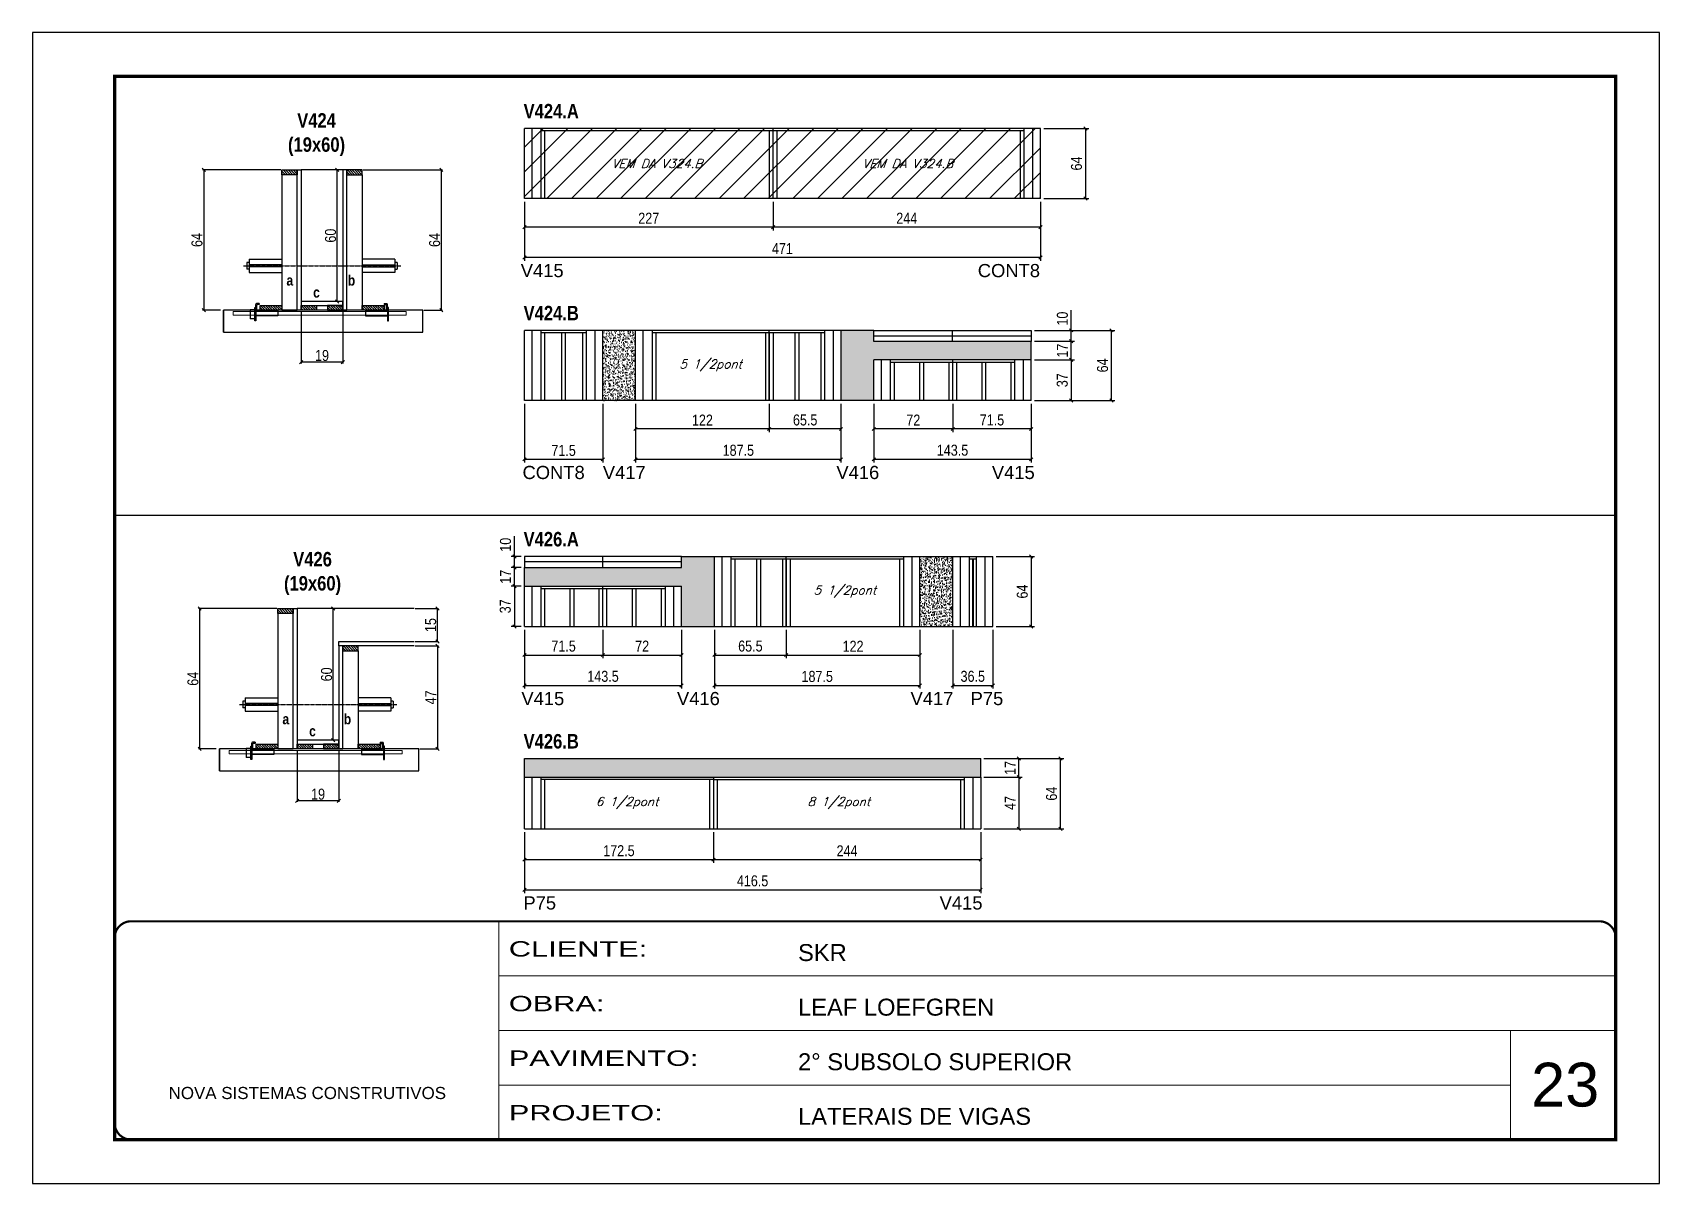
# Model space of a CAD drawing. Extents: x 3309 to 9590, y -2522 to 15424.
# Drawn here: x 6493 to 7978, y 7815 to 8865 of the extents above; entities that cross this region are included whole.
import ezdxf

# ---------------------------------------------------------------- set-up
doc = ezdxf.new("R2010")
doc.units = 0
for name, pattern in [('CONTINUO', [0]), ('DASHED', [0.75, 0.5, -0.25]), ('HIDDEN', [0.375, 0.25, -0.125])]:
    doc.linetypes.add(name, pattern=pattern)
for name, color, linetype in [('5', 5, 'Continuous'), ('barrote', 251, 'Continuous'), ('COTA', 241, 'Continuous'), ('detalhes', 4, 'Continuous'), ('NOMENCLATURA', 7, 'Continuous'), ('Painéis', 200, 'Continuous'), ('presilha', 1, 'Continuous'), ('SARR_2.2x10', 60, 'Continuous'), ('SARR_2.2x7', 40, 'Continuous'), ('SARR_3.5x7', 81, 'Continuous'), ('TENSOR', 3, 'Continuous'), ('texto', 7, 'Continuous')]:
    doc.layers.add(name, color=color, linetype=linetype)
for name, color, linetype, lineweight in [('CARIMBO', 255, 'Continuous', 9), ('CONCRETO', 251, 'Continuous', 25), ('Folhas', 255, 'Continuous', 9), ('Hachura', 251, 'Continuous', 9), ('SARRAFO DE PRESSAO', 251, 'DASHED', 9), ('SCO-___-LAJ', 2, 'Continuous', 0)]:
    doc.layers.add(name, color=color, linetype=linetype, lineweight=lineweight)
doc.layers.add('Laje_Perimetro', color=7, linetype='Continuous', plot=False)
doc.styles.add('ARIAL', font='arial.ttf')
doc.styles.add('COTA TECNICA', font='techl___.ttf', dxfattribs={"height": 10})
doc.styles.add('COTA TECNICA 2X', font='techl___.ttf', dxfattribs={"height": 10})
doc.styles.add('Romans', font='romans.shx')
doc.styles.get("Standard").update_dxf_attribs({"font": 'arial.ttf'})
doc.styles.add('TECNICA', font='techb___.ttf', dxfattribs={"height": 10})
doc.styles.add('Tecnologia', font='')
doc.styles.get('Tecnologia').set_extended_font_data('Forgotten Futurist')
doc.dimstyles.new('PAINEL', dxfattribs={"dimtxt": 10, "dimasz": 3, "dimexe": 3, "dimexo": 3, "dimgap": 3, "dimtad": 1, "dimdec": 1, "dimzin": 12, "dimdsep": 46, "dimtxsty": 'COTA TECNICA', "dimblk1": 'OBLIQUE', "dimblk2": 'OBLIQUE', "dimsah": 1, "dimcen": 0.9, "dimclrd": 4, "dimclre": 4, "dimclrt": 240, "dimadec": 1, "dimazin": 3, "dimtfac": 1, "dimtdec": 1, "dimtmove": 0, "dimatfit": 3, "dimfxl": 1, "dimtolj": 1, "dimtzin": 12, "dimarcsym": 0})
doc.dimstyles.new('SECAO', dxfattribs={"dimscale": 0.333333, "dimtxt": 5, "dimasz": 9, "dimexe": 3, "dimexo": 3, "dimgap": 3, "dimtad": 1, "dimdec": 1, "dimlfac": 0.5, "dimzin": 12, "dimdsep": 46, "dimtxsty": 'COTA TECNICA 2X', "dimblk1": 'OBLIQUE', "dimblk2": 'OBLIQUE', "dimsah": 1, "dimcen": 0.9, "dimclrd": 4, "dimclre": 4, "dimclrt": 240, "dimadec": 1, "dimazin": 3, "dimtfac": 1, "dimtdec": 1, "dimtmove": 0, "dimatfit": 3, "dimfxl": 1, "dimtolj": 1, "dimtzin": 12, "dimarcsym": 0})
pattern_1 = [(135, (39973.6512, -114900.4638), (-1.122532015, -1.122532015), [])]
pattern_2 = [(135, (39969.996, -115300.72), (-1.122532015, -1.122532015), [])]

msp = doc.modelspace()

# ---------------------------------------------------------------- texts
at = {"layer": '5', "linetype": 'Continuous'}
for s, rotation, p in [('V415', 359.99996, (6938.48, 8641.82, 0)), ('CONT8', 359.99996, (7355.67, 8641.82, 0)), ('CONT8', 359.99996, (6940.1, 8457.63, 0)), ('V417', 359.99996, (7013.42, 8457.63, 0)), ('V416', 0.00004, (7226.59, 8457.63, 0)), ('V415', 0.00004, (7368.51, 8457.63, 0)), ('V415', 359.99996, (6939.07, 8251.37, 0)), ('V416', 359.99996, (7081.08, 8251.37, 0)), ('V417', 0.00004, (7294.25, 8251.37, 0)), ('P75', 0.00004, (7349.11, 8251.37, 0)), ('P75', 0.00004, (6940.91, 8064.9)), ('V415', 359.99996, (7320.84, 8064.9))]:
    msp.add_text(s, height=12, rotation=rotation, dxfattribs=at).set_placement(p)
at = {"layer": 'CARIMBO', "style": 'ARIAL'}
msp.add_text('23', height=40, dxfattribs=at).set_placement((7860.73, 7885.13))
at = {"layer": 'detalhes', "style": 'TECNICA'}
for s, p in [('b', (6780.61, 8634.13)), ('a', (6724.64, 8634.14)), ('c', (6749.01, 8623.18)), ('b', (6776.96, 8233.88)), ('a', (6720.98, 8233.89)), ('c', (6745.35, 8222.92))]:
    msp.add_text(s, height=9.6, dxfattribs=at).set_placement(p)
at = {"layer": 'NOMENCLATURA', "style": 'TECNICA'}
for s, p in [('V424.A', (6941.1, 8786.64, 0)), ('V424.B', (6941.1, 8602.45, 0)), ('V426.A', (6941.1, 8396.19, 0)), ('V426.B', (6941.1, 8211.8, 0))]:
    msp.add_text(s, height=13.2, dxfattribs=at).set_placement(p)
at = {"layer": 'NOMENCLATURA', "char_height": 13.2, "attachment_point": 2, "style": 'TECNICA'}
for s, insert in [('V424\\P(19x60)', (6752.11, 8791.4)), ('V426\\P(19x60)', (6748.46, 8391.14))]:
    msp.add_mtext_dynamic_manual_height_columns(s, width=300.2766, gutter_width=1, heights=[0], dxfattribs=dict(at, insert=insert))
at = {"layer": 'texto', "color": 2, "char_height": 8, "attachment_point": 5, "style": 'Romans'}
for s, insert in [('{\\Q19;\\C256;VEM DA V324.B}', (7062.81, 8745.45, 0)), ('{\\Q19;\\C256;VEM DA V324.B}', (7291.81, 8745.45, 0)), ('{\\Q19;\\C256;5 1/2pont}', (7111.81, 8561.26, 0)), ('{\\Q19;\\C256;5 1/2pont}', (7234.31, 8355, 0)), ('{\\Q19;\\C256;6 1/2pont}', (7035.56, 8162.12, 0)), ('{\\Q19;\\C256;8 1/2pont}', (7228.81, 8162.12, 0))]:
    msp.add_mtext(s, dxfattribs=dict(at, insert=insert))

# ---------------------------------------------------------------- blocks, each defined once
blk = doc.blocks.new('9999999999')
at = {"color": 30, "linetype": 'CONTINUO'}
for p, q in [((98564.6, 34230.2), (98564.6, 34429.4)), ((98564.6, 34379.6), (99584, 34379.6)), ((98564.6, 34329.8), (99488, 34329.8)), ((99584, 34329.8), (99488, 34329.8)), ((99488, 34329.8), (99488, 34230.2)), ((98564.6, 34280), (99488, 34280))]:
    blk.add_line(p, q, dxfattribs=at)
at = {"color": 30, "linetype": 'CONTINUO', "const_width": 2}
blk.add_lwpolyline([(99584, 34230.2), (99584, 34414.4, 0.414214), (99569, 34429.4), (98229, 34429.4, 0.414214), (98214, 34414.4), (98214, 34245.2, 0.414214), (98229, 34230.2), (99584, 34230.2)], format="xyb", dxfattribs=at)
at = {"layer": 'Folhas'}
blk.add_lwpolyline([(98139, 34190.2), (99624, 34190.2), (99624, 35240.2), (98139, 35240.2)], close=True, dxfattribs=at)
at = {"layer": 'Folhas', "color": 30, "const_width": 3}
blk.add_lwpolyline([(98214, 34230.2), (99584, 34230.2), (99584, 35200.2), (98214, 35200.2)], close=True, dxfattribs=at)
at = {"color": 7, "linetype": 'Continuous', "ltscale": 5, "style": 'ARIAL'}
for s, height, p in [('SKR', 15.48, (98837.7, 34393.1)), ('LEAF LOEFGREN', 15.483, (98837.7, 34343.3)), ('2° SUBSOLO SUPERIOR', 15.483, (98837.7, 34293.5)), ('NOVA SISTEMAS CONSTRUTIVOS', 11.059, (98263.2, 34267.2)), ('LATERAIS DE VIGAS', 15.483, (98837.7, 34243.7))]:
    blk.add_text(s, height=height, dxfattribs=at).set_placement(p)
at = {"layer": 'Folhas', "color": 7, "style": 'Tecnologia', "width": 1.5}
for s, p in [('CLIENTE:', (98573.7, 34397.2)), ('OBRA:', (98573.7, 34347.3)), ('PAVIMENTO:', (98573.7, 34297.5)), ('PROJETO:', (98573.7, 34247.7))]:
    blk.add_text(s, height=14, dxfattribs=at).set_placement(p)
blk = doc.blocks.new('_Oblique')
at = {"color": 0, "linetype": 'ByBlock', "lineweight": -2}
blk.add_line((-0.5, -0.5), (0.5, 0.5), dxfattribs=at)
blk = doc.blocks.new('*D1421')
at = {"layer": 'COTA', "color": 4, "lineweight": -2, "transparency": 16777216}
for p, q in [((6738.1, 8610.7), (6738.1, 8563.2)), ((6776.1, 8610.7), (6776.1, 8563.2)), ((6776.1, 8564.2), (6738.1, 8564.2))]:
    blk.add_line(p, q, dxfattribs=at)
at = {"layer": 'Defpoints', "color": 0, "transparency": 16777216}
for p in [(6738.1, 8611.7), (6776.1, 8611.7), (6738.1, 8564.2)]:
    blk.add_point(p, dxfattribs=at)
at = {"layer": 'COTA', "color": 4, "lineweight": -2, "transparency": 16777216, "xscale": 3, "yscale": 3, "zscale": 3, "rotation": 180}
blk.add_blockref('_Oblique', (6738.1, 8564.2), dxfattribs=at)
at = {"layer": 'COTA', "color": 4, "lineweight": -2, "transparency": 16777216, "xscale": 3, "yscale": 3, "zscale": 3}
blk.add_blockref('_Oblique', (6776.1, 8564.2), dxfattribs=at)
at = {"layer": 'COTA', "color": 240, "transparency": 16777216, "insert": (6757.1, 8570.3), "char_height": 10, "attachment_point": 5, "style": 'COTA TECNICA 2X'}
blk.add_mtext('\\A1;19', dxfattribs=at)
blk = doc.blocks.new('PRESILHA METÁLICA 1')
at = {"layer": 'presilha'}
for p, q in [((0, 13), (6, 13)), ((0, 13), (0, 0)), ((6, 0), (0, 0)), ((6, 15.5), (7.5, 15.5)), ((6, -2.5), (6, 15.5)), ((6, 13), (6, 0)), ((7.5, 10.6), (7.5, 19.9)), ((7.5, 15.5), (7.5, -2.5)), ((37.5, 4.1), (7.5, 4.1)), ((12, 21), (8.6, 21)), ((9, 11.6), (9, 18.9)), ((12, 19.5), (9.6, 19.5)), ((37.5, 11), (9.6, 11)), ((12, 21), (12, 19.5)), ((37.5, 11), (37.5, 4.1)), ((7.5, -2.5), (6, -2.5))]:
    blk.add_line(p, q, dxfattribs=at)
for centre, radius, start, end in [((8.6, 19.9), 1.14, 90, 180), ((9.6, 18.9), 0.57, 90, 180), ((9.6, 11.6), 0.57, 180, 270)]:
    blk.add_arc(centre, radius, start, end, dxfattribs=at)
blk = doc.blocks.new('PRESILHA METÁLICA 2')
at = {"layer": 'presilha'}
for p, q in [((-5.2, 23.5), (-5.2, 22)), ((-5.2, 23.5), (-1.9, 23.5)), ((-0.8, 14.6), (-0.8, 22.4)), ((-30.8, 13.5), (-30.8, 6.6)), ((-30.8, 13.5), (-2.8, 13.5)), ((-30.8, 6.6), (-0.8, 6.6)), ((-5.2, 22), (-2.8, 22)), ((-2.2, 14.1), (-2.2, 21.4)), ((0.8, 18), (-0.8, 18)), ((-0.8, 18), (-0.8, 0)), ((-0.8, 0), (0.8, 0)), ((0.8, 0), (0.8, 18))]:
    blk.add_line(p, q, dxfattribs=at)
for centre, radius, start, end in [((-1.9, 22.4), 1.14, 0, 90), ((-2.8, 21.4), 0.57, 0, 90), ((-2.8, 14.1), 0.57, 270, 0)]:
    blk.add_arc(centre, radius, start, end, dxfattribs=at)
blk = doc.blocks.new('*D1422')
at = {"layer": 'COTA', "color": 4, "lineweight": -2, "transparency": 16777216}
for p, q in [((6719.5, 8739.7), (6648.1, 8739.7)), ((6649.1, 8739.7), (6649.1, 8611.7)), ((6664.3, 8611.7), (6648.1, 8611.7))]:
    blk.add_line(p, q, dxfattribs=at)
at = {"layer": 'Defpoints', "color": 0, "transparency": 16777216}
for p in [(6720.5, 8739.7), (6649.1, 8611.7), (6665.3, 8611.7)]:
    blk.add_point(p, dxfattribs=at)
at = {"layer": 'COTA', "color": 4, "lineweight": -2, "transparency": 16777216, "xscale": 3, "yscale": 3, "zscale": 3}
for p, rotation in [((6649.1, 8739.7), 90), ((6649.1, 8611.7), 270)]:
    blk.add_blockref('_Oblique', p, dxfattribs=dict(at, rotation=rotation))
at = {"layer": 'COTA', "color": 240, "transparency": 16777216, "insert": (6643, 8675.7), "char_height": 10, "attachment_point": 5, "rotation": 90, "style": 'COTA TECNICA 2X'}
blk.add_mtext('\\A1;64', dxfattribs=at)
blk = doc.blocks.new('*D1423')
at = {"layer": 'COTA', "color": 4, "lineweight": -2, "transparency": 16777216}
for p, q in [((6794.7, 8739.7), (6867, 8739.7)), ((6866, 8739.7), (6866, 8611.7)), ((6849.9, 8611.7), (6867, 8611.7))]:
    blk.add_line(p, q, dxfattribs=at)
at = {"layer": 'Defpoints', "color": 0, "transparency": 16777216}
for p in [(6793.7, 8739.7), (6848.9, 8611.7), (6866, 8611.7)]:
    blk.add_point(p, dxfattribs=at)
at = {"layer": 'COTA', "color": 4, "lineweight": -2, "transparency": 16777216, "xscale": 3, "yscale": 3, "zscale": 3}
for p, rotation in [((6866, 8739.7), 90), ((6866, 8611.7), 270)]:
    blk.add_blockref('_Oblique', p, dxfattribs=dict(at, rotation=rotation))
at = {"layer": 'COTA', "color": 240, "transparency": 16777216, "insert": (6859.9, 8675.7), "char_height": 10, "attachment_point": 5, "rotation": 90, "style": 'COTA TECNICA 2X'}
blk.add_mtext('\\A1;64', dxfattribs=at)
blk = doc.blocks.new('*D1424')
at = {"layer": 'COTA', "color": 4, "lineweight": -2, "transparency": 16777216}
for p, q in [((6775.1, 8739.7), (6770, 8739.7)), ((6771, 8619.7), (6771, 8739.7)), ((6775.1, 8619.7), (6770, 8619.7))]:
    blk.add_line(p, q, dxfattribs=at)
at = {"layer": 'Defpoints', "color": 0, "transparency": 16777216}
for p in [(6771, 8739.7), (6776.1, 8739.7), (6776.1, 8619.7)]:
    blk.add_point(p, dxfattribs=at)
at = {"layer": 'COTA', "color": 4, "lineweight": -2, "transparency": 16777216, "xscale": 3, "yscale": 3, "zscale": 3}
for p, rotation in [((6771, 8739.7), 90), ((6771, 8619.7), 270)]:
    blk.add_blockref('_Oblique', p, dxfattribs=dict(at, rotation=rotation))
at = {"layer": 'COTA', "color": 240, "transparency": 16777216, "insert": (6764.9, 8679.7), "char_height": 10, "attachment_point": 5, "rotation": 90, "style": 'COTA TECNICA 2X'}
blk.add_mtext('\\A1;60', dxfattribs=at)
blk = doc.blocks.new('*D1425')
at = {"layer": 'COTA', "color": 4, "linetype": 'ByBlock', "lineweight": -2, "transparency": 16777216}
for p, q in [((7168.8, 8710.5), (7168.8, 8684.5)), ((7412.8, 8710.5), (7412.8, 8684.5)), ((7412.8, 8687.5), (7168.8, 8687.5))]:
    blk.add_line(p, q, dxfattribs=at)
at = {"layer": 'Defpoints', "color": 0, "linetype": 'ByBlock', "transparency": 16777216}
for p in [(7168.8, 8713.5), (7412.8, 8713.5), (7168.8, 8687.5)]:
    blk.add_point(p, dxfattribs=at)
at = {"layer": 'COTA', "color": 4, "linetype": 'ByBlock', "lineweight": -2, "transparency": 16777216, "xscale": 3, "yscale": 3, "zscale": 3, "rotation": 180}
blk.add_blockref('_Oblique', (7168.8, 8687.5), dxfattribs=at)
at = {"layer": 'COTA', "color": 4, "linetype": 'ByBlock', "lineweight": -2, "transparency": 16777216, "xscale": 3, "yscale": 3, "zscale": 3}
blk.add_blockref('_Oblique', (7412.8, 8687.5), dxfattribs=at)
at = {"layer": 'COTA', "color": 240, "linetype": 'ByBlock', "transparency": 16777216, "insert": (7290.8, 8695.6), "char_height": 10, "attachment_point": 5, "style": 'COTA TECNICA'}
blk.add_mtext('\\A1;244', dxfattribs=at)
blk = doc.blocks.new('*D1426')
at = {"layer": 'COTA', "color": 4, "linetype": 'ByBlock', "lineweight": -2, "transparency": 16777216}
for p, q in [((6941.8, 8710.5), (6941.8, 8684.5)), ((7168.8, 8710.5), (7168.8, 8684.5)), ((7168.8, 8687.5), (6941.8, 8687.5))]:
    blk.add_line(p, q, dxfattribs=at)
at = {"layer": 'Defpoints', "color": 0, "linetype": 'ByBlock', "transparency": 16777216}
for p in [(6941.8, 8713.5), (7168.8, 8713.5), (6941.8, 8687.5)]:
    blk.add_point(p, dxfattribs=at)
at = {"layer": 'COTA', "color": 4, "linetype": 'ByBlock', "lineweight": -2, "transparency": 16777216, "xscale": 3, "yscale": 3, "zscale": 3, "rotation": 180}
blk.add_blockref('_Oblique', (6941.8, 8687.5), dxfattribs=at)
at = {"layer": 'COTA', "color": 4, "linetype": 'ByBlock', "lineweight": -2, "transparency": 16777216, "xscale": 3, "yscale": 3, "zscale": 3}
blk.add_blockref('_Oblique', (7168.8, 8687.5), dxfattribs=at)
at = {"layer": 'COTA', "color": 240, "linetype": 'ByBlock', "transparency": 16777216, "insert": (7055.3, 8695.6), "char_height": 10, "attachment_point": 5, "style": 'COTA TECNICA'}
blk.add_mtext('\\A1;227', dxfattribs=at)
blk = doc.blocks.new('*D1427')
at = {"layer": 'COTA', "color": 4, "linetype": 'ByBlock', "lineweight": -2, "transparency": 16777216}
for p, q in [((6941.8, 8710.5), (6941.8, 8656.8)), ((7412.8, 8710.5), (7412.8, 8656.8)), ((7412.8, 8659.8), (6941.8, 8659.8))]:
    blk.add_line(p, q, dxfattribs=at)
at = {"layer": 'Defpoints', "color": 0, "linetype": 'ByBlock', "transparency": 16777216}
for p in [(6941.8, 8713.5), (7412.8, 8713.5), (6941.8, 8659.8)]:
    blk.add_point(p, dxfattribs=at)
at = {"layer": 'COTA', "color": 4, "linetype": 'ByBlock', "lineweight": -2, "transparency": 16777216, "xscale": 3, "yscale": 3, "zscale": 3, "rotation": 180}
blk.add_blockref('_Oblique', (6941.8, 8659.8), dxfattribs=at)
at = {"layer": 'COTA', "color": 4, "linetype": 'ByBlock', "lineweight": -2, "transparency": 16777216, "xscale": 3, "yscale": 3, "zscale": 3}
blk.add_blockref('_Oblique', (7412.8, 8659.8), dxfattribs=at)
at = {"layer": 'COTA', "color": 240, "linetype": 'ByBlock', "transparency": 16777216, "insert": (7177.3, 8667.9), "char_height": 10, "attachment_point": 5, "style": 'COTA TECNICA'}
blk.add_mtext('\\A1;471', dxfattribs=at)
blk = doc.blocks.new('*D1428')
at = {"layer": 'COTA', "color": 4, "lineweight": -2, "transparency": 16777216}
for p, q in [((7415.8, 8777.5), (7456.9, 8777.5)), ((7453.9, 8777.5), (7453.9, 8713.5)), ((7415.8, 8713.5), (7456.9, 8713.5))]:
    blk.add_line(p, q, dxfattribs=at)
at = {"layer": 'Defpoints', "color": 0, "transparency": 16777216}
for p in [(7412.8, 8777.5, 0), (7412.8, 8713.5, 0), (7453.9, 8713.5)]:
    blk.add_point(p, dxfattribs=at)
at = {"layer": 'COTA', "color": 4, "lineweight": -2, "transparency": 16777216, "xscale": 3, "yscale": 3, "zscale": 3}
for p, rotation in [((7453.9, 8777.5), 90), ((7453.9, 8713.5), 270)]:
    blk.add_blockref('_Oblique', p, dxfattribs=dict(at, rotation=rotation))
at = {"layer": 'COTA', "color": 240, "transparency": 16777216, "insert": (7445.8, 8745.5), "char_height": 10, "attachment_point": 5, "rotation": 90, "style": 'COTA TECNICA'}
blk.add_mtext('\\A1;64', dxfattribs=at)
blk = doc.blocks.new('*D1429')
at = {"layer": 'COTA', "color": 4, "linetype": 'ByBlock', "lineweight": -2, "transparency": 16777216}
for p, q in [((7165.3, 8526.3), (7165.3, 8500.3)), ((7230.8, 8526.3), (7230.8, 8500.3)), ((7230.8, 8503.3), (7165.3, 8503.3))]:
    blk.add_line(p, q, dxfattribs=at)
at = {"layer": 'Defpoints', "color": 0, "linetype": 'ByBlock', "transparency": 16777216}
for p in [(7165.3, 8529.3), (7230.8, 8529.3), (7165.3, 8503.3)]:
    blk.add_point(p, dxfattribs=at)
at = {"layer": 'COTA', "color": 4, "linetype": 'ByBlock', "lineweight": -2, "transparency": 16777216, "xscale": 3, "yscale": 3, "zscale": 3, "rotation": 180}
blk.add_blockref('_Oblique', (7165.3, 8503.3), dxfattribs=at)
at = {"layer": 'COTA', "color": 4, "linetype": 'ByBlock', "lineweight": -2, "transparency": 16777216, "xscale": 3, "yscale": 3, "zscale": 3}
blk.add_blockref('_Oblique', (7230.8, 8503.3), dxfattribs=at)
at = {"layer": 'COTA', "color": 240, "linetype": 'ByBlock', "transparency": 16777216, "insert": (7198.1, 8511.5), "char_height": 10, "attachment_point": 5, "style": 'COTA TECNICA'}
blk.add_mtext('\\A1;65.5', dxfattribs=at)
blk = doc.blocks.new('*D1430')
at = {"layer": 'COTA', "color": 4, "linetype": 'ByBlock', "lineweight": -2, "transparency": 16777216}
for p, q in [((7043.3, 8526.3), (7043.3, 8500.3)), ((7165.3, 8526.3), (7165.3, 8500.3)), ((7165.3, 8503.3), (7043.3, 8503.3))]:
    blk.add_line(p, q, dxfattribs=at)
at = {"layer": 'Defpoints', "color": 0, "linetype": 'ByBlock', "transparency": 16777216}
for p in [(7043.3, 8529.3), (7165.3, 8529.3), (7043.3, 8503.3)]:
    blk.add_point(p, dxfattribs=at)
at = {"layer": 'COTA', "color": 4, "linetype": 'ByBlock', "lineweight": -2, "transparency": 16777216, "xscale": 3, "yscale": 3, "zscale": 3, "rotation": 180}
blk.add_blockref('_Oblique', (7043.3, 8503.3), dxfattribs=at)
at = {"layer": 'COTA', "color": 4, "linetype": 'ByBlock', "lineweight": -2, "transparency": 16777216, "xscale": 3, "yscale": 3, "zscale": 3}
blk.add_blockref('_Oblique', (7165.3, 8503.3), dxfattribs=at)
at = {"layer": 'COTA', "color": 240, "linetype": 'ByBlock', "transparency": 16777216, "insert": (7104.3, 8511.4), "char_height": 10, "attachment_point": 5, "style": 'COTA TECNICA'}
blk.add_mtext('\\A1;122', dxfattribs=at)
blk = doc.blocks.new('*D1431')
at = {"layer": 'COTA', "color": 4, "linetype": 'ByBlock', "lineweight": -2, "transparency": 16777216}
for p, q in [((7043.3, 8526.3), (7043.3, 8472.6)), ((7230.8, 8526.3), (7230.8, 8472.6)), ((7230.8, 8475.6), (7043.3, 8475.6))]:
    blk.add_line(p, q, dxfattribs=at)
at = {"layer": 'Defpoints', "color": 0, "linetype": 'ByBlock', "transparency": 16777216}
for p in [(7043.3, 8529.3), (7230.8, 8529.3), (7043.3, 8475.6)]:
    blk.add_point(p, dxfattribs=at)
at = {"layer": 'COTA', "color": 4, "linetype": 'ByBlock', "lineweight": -2, "transparency": 16777216, "xscale": 3, "yscale": 3, "zscale": 3, "rotation": 180}
blk.add_blockref('_Oblique', (7043.3, 8475.6), dxfattribs=at)
at = {"layer": 'COTA', "color": 4, "linetype": 'ByBlock', "lineweight": -2, "transparency": 16777216, "xscale": 3, "yscale": 3, "zscale": 3}
blk.add_blockref('_Oblique', (7230.8, 8475.6), dxfattribs=at)
at = {"layer": 'COTA', "color": 240, "linetype": 'ByBlock', "transparency": 16777216, "insert": (7137.1, 8483.8), "char_height": 10, "attachment_point": 5, "style": 'COTA TECNICA'}
blk.add_mtext('\\A1;187.5', dxfattribs=at)
blk = doc.blocks.new('*D1432')
at = {"layer": 'COTA', "color": 4, "linetype": 'ByBlock', "lineweight": -2, "transparency": 16777216}
for p, q in [((6941.8, 8526.3), (6941.8, 8472.6)), ((7013.3, 8526.3), (7013.3, 8472.6)), ((7013.3, 8475.6), (6941.8, 8475.6))]:
    blk.add_line(p, q, dxfattribs=at)
at = {"layer": 'Defpoints', "color": 0, "linetype": 'ByBlock', "transparency": 16777216}
for p in [(6941.8, 8529.3), (7013.3, 8529.3), (6941.8, 8475.6)]:
    blk.add_point(p, dxfattribs=at)
at = {"layer": 'COTA', "color": 4, "linetype": 'ByBlock', "lineweight": -2, "transparency": 16777216, "xscale": 3, "yscale": 3, "zscale": 3, "rotation": 180}
blk.add_blockref('_Oblique', (6941.8, 8475.6), dxfattribs=at)
at = {"layer": 'COTA', "color": 4, "linetype": 'ByBlock', "lineweight": -2, "transparency": 16777216, "xscale": 3, "yscale": 3, "zscale": 3}
blk.add_blockref('_Oblique', (7013.3, 8475.6), dxfattribs=at)
at = {"layer": 'COTA', "color": 240, "linetype": 'ByBlock', "transparency": 16777216, "insert": (6977.6, 8483.7), "char_height": 10, "attachment_point": 5, "style": 'COTA TECNICA'}
blk.add_mtext('\\A1;71.5', dxfattribs=at)
blk = doc.blocks.new('*D1433')
at = {"layer": 'COTA', "color": 4, "linetype": 'ByBlock', "lineweight": -2, "transparency": 16777216}
for p, q in [((7332.8, 8526.3), (7332.8, 8500.3)), ((7404.3, 8526.3), (7404.3, 8500.3)), ((7404.3, 8503.3), (7332.8, 8503.3))]:
    blk.add_line(p, q, dxfattribs=at)
at = {"layer": 'Defpoints', "color": 0, "linetype": 'ByBlock', "transparency": 16777216}
for p in [(7332.8, 8529.3), (7404.3, 8529.3), (7332.8, 8503.3)]:
    blk.add_point(p, dxfattribs=at)
at = {"layer": 'COTA', "color": 4, "linetype": 'ByBlock', "lineweight": -2, "transparency": 16777216, "xscale": 3, "yscale": 3, "zscale": 3, "rotation": 180}
blk.add_blockref('_Oblique', (7332.8, 8503.3), dxfattribs=at)
at = {"layer": 'COTA', "color": 4, "linetype": 'ByBlock', "lineweight": -2, "transparency": 16777216, "xscale": 3, "yscale": 3, "zscale": 3}
blk.add_blockref('_Oblique', (7404.3, 8503.3), dxfattribs=at)
at = {"layer": 'COTA', "color": 240, "linetype": 'ByBlock', "transparency": 16777216, "insert": (7368.6, 8511.5), "char_height": 10, "attachment_point": 5, "style": 'COTA TECNICA'}
blk.add_mtext('\\A1;71.5', dxfattribs=at)
blk = doc.blocks.new('*D1434')
at = {"layer": 'COTA', "color": 4, "linetype": 'ByBlock', "lineweight": -2, "transparency": 16777216}
for p, q in [((7260.8, 8526.3), (7260.8, 8500.3)), ((7332.8, 8526.3), (7332.8, 8500.3)), ((7332.8, 8503.3), (7260.8, 8503.3))]:
    blk.add_line(p, q, dxfattribs=at)
at = {"layer": 'Defpoints', "color": 0, "linetype": 'ByBlock', "transparency": 16777216}
for p in [(7260.8, 8529.3), (7332.8, 8529.3), (7260.8, 8503.3)]:
    blk.add_point(p, dxfattribs=at)
at = {"layer": 'COTA', "color": 4, "linetype": 'ByBlock', "lineweight": -2, "transparency": 16777216, "xscale": 3, "yscale": 3, "zscale": 3, "rotation": 180}
blk.add_blockref('_Oblique', (7260.8, 8503.3), dxfattribs=at)
at = {"layer": 'COTA', "color": 4, "linetype": 'ByBlock', "lineweight": -2, "transparency": 16777216, "xscale": 3, "yscale": 3, "zscale": 3}
blk.add_blockref('_Oblique', (7332.8, 8503.3), dxfattribs=at)
at = {"layer": 'COTA', "color": 240, "linetype": 'ByBlock', "transparency": 16777216, "insert": (7296.8, 8511.4), "char_height": 10, "attachment_point": 5, "style": 'COTA TECNICA'}
blk.add_mtext('\\A1;72', dxfattribs=at)
blk = doc.blocks.new('*D1435')
at = {"layer": 'COTA', "color": 4, "linetype": 'ByBlock', "lineweight": -2, "transparency": 16777216}
for p, q in [((7260.8, 8526.3), (7260.8, 8472.6)), ((7404.3, 8526.3), (7404.3, 8472.6)), ((7404.3, 8475.6), (7260.8, 8475.6))]:
    blk.add_line(p, q, dxfattribs=at)
at = {"layer": 'Defpoints', "color": 0, "linetype": 'ByBlock', "transparency": 16777216}
for p in [(7260.8, 8529.3), (7404.3, 8529.3), (7260.8, 8475.6)]:
    blk.add_point(p, dxfattribs=at)
at = {"layer": 'COTA', "color": 4, "linetype": 'ByBlock', "lineweight": -2, "transparency": 16777216, "xscale": 3, "yscale": 3, "zscale": 3, "rotation": 180}
blk.add_blockref('_Oblique', (7260.8, 8475.6), dxfattribs=at)
at = {"layer": 'COTA', "color": 4, "linetype": 'ByBlock', "lineweight": -2, "transparency": 16777216, "xscale": 3, "yscale": 3, "zscale": 3}
blk.add_blockref('_Oblique', (7404.3, 8475.6), dxfattribs=at)
at = {"layer": 'COTA', "color": 240, "linetype": 'ByBlock', "transparency": 16777216, "insert": (7332.6, 8483.9), "char_height": 10, "attachment_point": 5, "style": 'COTA TECNICA'}
blk.add_mtext('\\A1;143.5', dxfattribs=at)
blk = doc.blocks.new('*D1436')
at = {"layer": 'COTA', "color": 4, "lineweight": -2, "transparency": 16777216}
for p, q in [((7407.3, 8566.3), (7444, 8566.3)), ((7441, 8566.3), (7441, 8529.3)), ((7407.3, 8529.3), (7444, 8529.3))]:
    blk.add_line(p, q, dxfattribs=at)
at = {"layer": 'Defpoints', "color": 0, "transparency": 16777216}
for p in [(7404.3, 8566.3, 0), (7404.3, 8529.3, 0), (7441, 8529.3)]:
    blk.add_point(p, dxfattribs=at)
at = {"layer": 'COTA', "color": 4, "lineweight": -2, "transparency": 16777216, "xscale": 3, "yscale": 3, "zscale": 3}
for p, rotation in [((7441, 8566.3), 90), ((7441, 8529.3), 270)]:
    blk.add_blockref('_Oblique', p, dxfattribs=dict(at, rotation=rotation))
at = {"layer": 'COTA', "color": 240, "transparency": 16777216, "insert": (7432.8, 8547.8), "char_height": 10, "attachment_point": 5, "rotation": 90, "style": 'COTA TECNICA'}
blk.add_mtext('\\A1;37', dxfattribs=at)
blk = doc.blocks.new('*D1437')
at = {"layer": 'COTA', "color": 4, "lineweight": -2, "transparency": 16777216}
for p, q in [((7407.3, 8583.3), (7444, 8583.3)), ((7441, 8566.3), (7441, 8583.3)), ((7407.3, 8566.3), (7444, 8566.3))]:
    blk.add_line(p, q, dxfattribs=at)
at = {"layer": 'Defpoints', "color": 0, "transparency": 16777216}
for p in [(7404.3, 8583.3, 0), (7441, 8583.3), (7404.3, 8566.3, 0)]:
    blk.add_point(p, dxfattribs=at)
at = {"layer": 'COTA', "color": 4, "lineweight": -2, "transparency": 16777216, "xscale": 3, "yscale": 3, "zscale": 3}
for p, rotation in [((7441, 8583.3), 90), ((7441, 8566.3), 270)]:
    blk.add_blockref('_Oblique', p, dxfattribs=dict(at, rotation=rotation))
at = {"layer": 'COTA', "color": 240, "transparency": 16777216, "insert": (7432.9, 8574.8), "char_height": 10, "attachment_point": 5, "rotation": 90, "style": 'COTA TECNICA'}
blk.add_mtext('\\A1;17', dxfattribs=at)
blk = doc.blocks.new('*D1438')
at = {"layer": 'COTA', "color": 4, "lineweight": -2, "transparency": 16777216}
for p, q in [((7441, 8593.3), (7441, 8611.7)), ((7407.3, 8593.3), (7444, 8593.3)), ((7441, 8583.3), (7441, 8593.3)), ((7407.3, 8583.3), (7444, 8583.3))]:
    blk.add_line(p, q, dxfattribs=at)
at = {"layer": 'Defpoints', "color": 0, "transparency": 16777216}
for p in [(7404.3, 8593.3, 0), (7441, 8593.3), (7404.3, 8583.3, 0)]:
    blk.add_point(p, dxfattribs=at)
at = {"layer": 'COTA', "color": 4, "lineweight": -2, "transparency": 16777216, "xscale": 3, "yscale": 3, "zscale": 3}
for p, rotation in [((7441, 8593.3), 90), ((7441, 8583.3), 270)]:
    blk.add_blockref('_Oblique', p, dxfattribs=dict(at, rotation=rotation))
at = {"layer": 'COTA', "color": 240, "transparency": 16777216, "insert": (7432.9, 8604), "char_height": 10, "attachment_point": 5, "rotation": 90, "style": 'COTA TECNICA'}
blk.add_mtext('\\A1;10', dxfattribs=at)
blk = doc.blocks.new('*D1439')
at = {"layer": 'COTA', "color": 4, "lineweight": -2, "transparency": 16777216}
for p, q in [((7407.3, 8593.3), (7480.7, 8593.3)), ((7477.7, 8529.3), (7477.7, 8593.3)), ((7407.3, 8529.3), (7480.7, 8529.3))]:
    blk.add_line(p, q, dxfattribs=at)
at = {"layer": 'Defpoints', "color": 0, "transparency": 16777216}
for p in [(7404.3, 8593.3, 0), (7477.7, 8593.3), (7404.3, 8529.3, 0)]:
    blk.add_point(p, dxfattribs=at)
at = {"layer": 'COTA', "color": 4, "lineweight": -2, "transparency": 16777216, "xscale": 3, "yscale": 3, "zscale": 3}
for p, rotation in [((7477.7, 8593.3), 90), ((7477.7, 8529.3), 270)]:
    blk.add_blockref('_Oblique', p, dxfattribs=dict(at, rotation=rotation))
at = {"layer": 'COTA', "color": 240, "transparency": 16777216, "insert": (7469.6, 8561.3), "char_height": 10, "attachment_point": 5, "rotation": 90, "style": 'COTA TECNICA'}
blk.add_mtext('\\A1;64', dxfattribs=at)
blk = doc.blocks.new('*D1440')
at = {"layer": 'COTA', "color": 4, "lineweight": -2, "transparency": 16777216}
for p, q in [((6734.5, 8210.4), (6734.5, 8163)), ((6772.5, 8210.4), (6772.5, 8163)), ((6772.5, 8164), (6734.5, 8164))]:
    blk.add_line(p, q, dxfattribs=at)
at = {"layer": 'Defpoints', "color": 0, "transparency": 16777216}
for p in [(6734.5, 8211.4), (6772.5, 8211.4), (6734.5, 8164)]:
    blk.add_point(p, dxfattribs=at)
at = {"layer": 'COTA', "color": 4, "lineweight": -2, "transparency": 16777216, "xscale": 3, "yscale": 3, "zscale": 3, "rotation": 180}
blk.add_blockref('_Oblique', (6734.5, 8164), dxfattribs=at)
at = {"layer": 'COTA', "color": 4, "lineweight": -2, "transparency": 16777216, "xscale": 3, "yscale": 3, "zscale": 3}
blk.add_blockref('_Oblique', (6772.5, 8164), dxfattribs=at)
at = {"layer": 'COTA', "color": 240, "transparency": 16777216, "insert": (6753.5, 8170.1), "char_height": 10, "attachment_point": 5, "style": 'COTA TECNICA 2X'}
blk.add_mtext('\\A1;19', dxfattribs=at)
blk = doc.blocks.new('*D1441')
at = {"layer": 'COTA', "color": 4, "lineweight": -2, "transparency": 16777216}
for p, q in [((6715.9, 8339.4), (6644.4, 8339.4)), ((6645.4, 8339.4), (6645.4, 8211.4)), ((6660.6, 8211.4), (6644.4, 8211.4))]:
    blk.add_line(p, q, dxfattribs=at)
at = {"layer": 'Defpoints', "color": 0, "transparency": 16777216}
for p in [(6716.9, 8339.4), (6645.4, 8211.4), (6661.6, 8211.4)]:
    blk.add_point(p, dxfattribs=at)
at = {"layer": 'COTA', "color": 4, "lineweight": -2, "transparency": 16777216, "xscale": 3, "yscale": 3, "zscale": 3}
for p, rotation in [((6645.4, 8339.4), 90), ((6645.4, 8211.4), 270)]:
    blk.add_blockref('_Oblique', p, dxfattribs=dict(at, rotation=rotation))
at = {"layer": 'COTA', "color": 240, "transparency": 16777216, "insert": (6639.3, 8275.4), "char_height": 10, "attachment_point": 5, "rotation": 90, "style": 'COTA TECNICA 2X'}
blk.add_mtext('\\A1;64', dxfattribs=at)
blk = doc.blocks.new('*D1442')
at = {"layer": 'COTA', "color": 4, "lineweight": -2, "transparency": 16777216}
for p, q in [((6842.2, 8305.4), (6863.4, 8305.4)), ((6862.4, 8305.4), (6862.4, 8211.4)), ((6846.3, 8211.4), (6863.4, 8211.4))]:
    blk.add_line(p, q, dxfattribs=at)
at = {"layer": 'Defpoints', "color": 0, "transparency": 16777216}
for p in [(6841.2, 8305.4), (6845.3, 8211.4), (6862.4, 8211.4)]:
    blk.add_point(p, dxfattribs=at)
at = {"layer": 'COTA', "color": 4, "lineweight": -2, "transparency": 16777216, "xscale": 3, "yscale": 3, "zscale": 3}
for p, rotation in [((6862.4, 8305.4), 90), ((6862.4, 8211.4), 270)]:
    blk.add_blockref('_Oblique', p, dxfattribs=dict(at, rotation=rotation))
at = {"layer": 'COTA', "color": 240, "transparency": 16777216, "insert": (6856.3, 8258.4), "char_height": 10, "attachment_point": 5, "rotation": 90, "style": 'COTA TECNICA 2X'}
blk.add_mtext('\\A1;47', dxfattribs=at)
blk = doc.blocks.new('*D1443')
at = {"layer": 'COTA', "color": 4, "lineweight": -2, "transparency": 16777216}
for p, q in [((6771.5, 8339.4), (6766.4, 8339.4)), ((6767.4, 8219.4), (6767.4, 8339.4)), ((6771.5, 8219.4), (6766.4, 8219.4))]:
    blk.add_line(p, q, dxfattribs=at)
at = {"layer": 'Defpoints', "color": 0, "transparency": 16777216}
for p in [(6767.4, 8339.4), (6772.5, 8339.4), (6772.5, 8219.4)]:
    blk.add_point(p, dxfattribs=at)
at = {"layer": 'COTA', "color": 4, "lineweight": -2, "transparency": 16777216, "xscale": 3, "yscale": 3, "zscale": 3}
for p, rotation in [((6767.4, 8339.4), 90), ((6767.4, 8219.4), 270)]:
    blk.add_blockref('_Oblique', p, dxfattribs=dict(at, rotation=rotation))
at = {"layer": 'COTA', "color": 240, "transparency": 16777216, "insert": (6761.3, 8279.4), "char_height": 10, "attachment_point": 5, "rotation": 90, "style": 'COTA TECNICA 2X'}
blk.add_mtext('\\A1;60', dxfattribs=at)
blk = doc.blocks.new('*D1444')
at = {"layer": 'COTA', "color": 4, "lineweight": -2, "transparency": 16777216}
for p, q in [((6842.2, 8339.4), (6863.4, 8339.4)), ((6862.4, 8309.4), (6862.4, 8339.4)), ((6842.2, 8309.4), (6863.4, 8309.4))]:
    blk.add_line(p, q, dxfattribs=at)
at = {"layer": 'Defpoints', "color": 0, "transparency": 16777216}
for p in [(6841.2, 8339.4), (6862.4, 8339.4), (6841.2, 8309.4)]:
    blk.add_point(p, dxfattribs=at)
at = {"layer": 'COTA', "color": 4, "lineweight": -2, "transparency": 16777216, "xscale": 3, "yscale": 3, "zscale": 3}
for p, rotation in [((6862.4, 8339.4), 90), ((6862.4, 8309.4), 270)]:
    blk.add_blockref('_Oblique', p, dxfattribs=dict(at, rotation=rotation))
at = {"layer": 'COTA', "color": 240, "transparency": 16777216, "insert": (6856.3, 8324.4), "char_height": 10, "attachment_point": 5, "rotation": 90, "style": 'COTA TECNICA 2X'}
blk.add_mtext('\\A1;15', dxfattribs=at)
blk = doc.blocks.new('*D1445')
at = {"layer": 'COTA', "color": 4, "linetype": 'ByBlock', "lineweight": -2, "transparency": 16777216}
for p, q in [((7115.3, 8320), (7115.3, 8294.1)), ((7180.8, 8320), (7180.8, 8294.1)), ((7115.3, 8297.1), (7180.8, 8297.1))]:
    blk.add_line(p, q, dxfattribs=at)
at = {"layer": 'Defpoints', "color": 0, "linetype": 'ByBlock', "transparency": 16777216}
for p in [(7115.3, 8323), (7180.8, 8323), (7180.8, 8297.1)]:
    blk.add_point(p, dxfattribs=at)
at = {"layer": 'COTA', "color": 4, "linetype": 'ByBlock', "lineweight": -2, "transparency": 16777216, "xscale": 3, "yscale": 3, "zscale": 3, "rotation": 180}
blk.add_blockref('_Oblique', (7115.3, 8297.1), dxfattribs=at)
at = {"layer": 'COTA', "color": 4, "linetype": 'ByBlock', "lineweight": -2, "transparency": 16777216, "xscale": 3, "yscale": 3, "zscale": 3}
blk.add_blockref('_Oblique', (7180.8, 8297.1), dxfattribs=at)
at = {"layer": 'COTA', "color": 240, "linetype": 'ByBlock', "transparency": 16777216, "insert": (7148.1, 8305.2), "char_height": 10, "attachment_point": 5, "style": 'COTA TECNICA'}
blk.add_mtext('\\A1;65.5', dxfattribs=at)
blk = doc.blocks.new('*D1446')
at = {"layer": 'COTA', "color": 4, "linetype": 'ByBlock', "lineweight": -2, "transparency": 16777216}
for p, q in [((7180.8, 8320), (7180.8, 8294.1)), ((7302.8, 8320), (7302.8, 8294.1)), ((7180.8, 8297.1), (7302.8, 8297.1))]:
    blk.add_line(p, q, dxfattribs=at)
at = {"layer": 'Defpoints', "color": 0, "linetype": 'ByBlock', "transparency": 16777216}
for p in [(7180.8, 8323), (7302.8, 8323), (7302.8, 8297.1)]:
    blk.add_point(p, dxfattribs=at)
at = {"layer": 'COTA', "color": 4, "linetype": 'ByBlock', "lineweight": -2, "transparency": 16777216, "xscale": 3, "yscale": 3, "zscale": 3, "rotation": 180}
blk.add_blockref('_Oblique', (7180.8, 8297.1), dxfattribs=at)
at = {"layer": 'COTA', "color": 4, "linetype": 'ByBlock', "lineweight": -2, "transparency": 16777216, "xscale": 3, "yscale": 3, "zscale": 3}
blk.add_blockref('_Oblique', (7302.8, 8297.1), dxfattribs=at)
at = {"layer": 'COTA', "color": 240, "linetype": 'ByBlock', "transparency": 16777216, "insert": (7241.8, 8305.1), "char_height": 10, "attachment_point": 5, "style": 'COTA TECNICA'}
blk.add_mtext('\\A1;122', dxfattribs=at)
blk = doc.blocks.new('*D1449')
at = {"layer": 'COTA', "color": 4, "linetype": 'ByBlock', "lineweight": -2, "transparency": 16777216}
for p, q in [((7115.3, 8320), (7115.3, 8266.4)), ((7302.8, 8320), (7302.8, 8266.4)), ((7115.3, 8269.4), (7302.8, 8269.4))]:
    blk.add_line(p, q, dxfattribs=at)
at = {"layer": 'Defpoints', "color": 0, "linetype": 'ByBlock', "transparency": 16777216}
for p in [(7115.3, 8323), (7302.8, 8323), (7302.8, 8269.4)]:
    blk.add_point(p, dxfattribs=at)
at = {"layer": 'COTA', "color": 4, "linetype": 'ByBlock', "lineweight": -2, "transparency": 16777216, "xscale": 3, "yscale": 3, "zscale": 3, "rotation": 180}
blk.add_blockref('_Oblique', (7115.3, 8269.4), dxfattribs=at)
at = {"layer": 'COTA', "color": 4, "linetype": 'ByBlock', "lineweight": -2, "transparency": 16777216, "xscale": 3, "yscale": 3, "zscale": 3}
blk.add_blockref('_Oblique', (7302.8, 8269.4), dxfattribs=at)
at = {"layer": 'COTA', "color": 240, "linetype": 'ByBlock', "transparency": 16777216, "insert": (7209.1, 8277.5), "char_height": 10, "attachment_point": 5, "style": 'COTA TECNICA'}
blk.add_mtext('\\A1;187.5', dxfattribs=at)
blk = doc.blocks.new('*D1454')
at = {"layer": 'COTA', "color": 4, "linetype": 'ByBlock', "lineweight": -2, "transparency": 16777216}
for p, q in [((7332.8, 8320), (7332.8, 8266.4)), ((7369.3, 8320), (7369.3, 8266.4)), ((7332.8, 8269.4), (7369.3, 8269.4))]:
    blk.add_line(p, q, dxfattribs=at)
at = {"layer": 'Defpoints', "color": 0, "linetype": 'ByBlock', "transparency": 16777216}
for p in [(7332.8, 8323), (7369.3, 8323), (7369.3, 8269.4)]:
    blk.add_point(p, dxfattribs=at)
at = {"layer": 'COTA', "color": 4, "linetype": 'ByBlock', "lineweight": -2, "transparency": 16777216, "xscale": 3, "yscale": 3, "zscale": 3, "rotation": 180}
blk.add_blockref('_Oblique', (7332.8, 8269.4), dxfattribs=at)
at = {"layer": 'COTA', "color": 4, "linetype": 'ByBlock', "lineweight": -2, "transparency": 16777216, "xscale": 3, "yscale": 3, "zscale": 3}
blk.add_blockref('_Oblique', (7369.3, 8269.4), dxfattribs=at)
at = {"layer": 'COTA', "color": 240, "linetype": 'ByBlock', "transparency": 16777216, "insert": (7351.1, 8277.6), "char_height": 10, "attachment_point": 5, "style": 'COTA TECNICA'}
blk.add_mtext('\\A1;36.5', dxfattribs=at)
blk = doc.blocks.new('*D1447')
at = {"layer": 'COTA', "color": 4, "linetype": 'ByBlock', "lineweight": -2, "transparency": 16777216}
for p, q in [((6941.8, 8320), (6941.8, 8294.1)), ((7013.3, 8320), (7013.3, 8294.1)), ((6941.8, 8297.1), (7013.3, 8297.1))]:
    blk.add_line(p, q, dxfattribs=at)
at = {"layer": 'Defpoints', "color": 0, "linetype": 'ByBlock', "transparency": 16777216}
for p in [(6941.8, 8323), (7013.3, 8323), (7013.3, 8297.1)]:
    blk.add_point(p, dxfattribs=at)
at = {"layer": 'COTA', "color": 4, "linetype": 'ByBlock', "lineweight": -2, "transparency": 16777216, "xscale": 3, "yscale": 3, "zscale": 3, "rotation": 180}
blk.add_blockref('_Oblique', (6941.8, 8297.1), dxfattribs=at)
at = {"layer": 'COTA', "color": 4, "linetype": 'ByBlock', "lineweight": -2, "transparency": 16777216, "xscale": 3, "yscale": 3, "zscale": 3}
blk.add_blockref('_Oblique', (7013.3, 8297.1), dxfattribs=at)
at = {"layer": 'COTA', "color": 240, "linetype": 'ByBlock', "transparency": 16777216, "insert": (6977.6, 8305.2), "char_height": 10, "attachment_point": 5, "style": 'COTA TECNICA'}
blk.add_mtext('\\A1;71.5', dxfattribs=at)
blk = doc.blocks.new('*D1448')
at = {"layer": 'COTA', "color": 4, "linetype": 'ByBlock', "lineweight": -2, "transparency": 16777216}
for p, q in [((7013.3, 8320), (7013.3, 8294.1)), ((7085.3, 8320), (7085.3, 8294.1)), ((7013.3, 8297.1), (7085.3, 8297.1))]:
    blk.add_line(p, q, dxfattribs=at)
at = {"layer": 'Defpoints', "color": 0, "linetype": 'ByBlock', "transparency": 16777216}
for p in [(7013.3, 8323), (7085.3, 8323), (7085.3, 8297.1)]:
    blk.add_point(p, dxfattribs=at)
at = {"layer": 'COTA', "color": 4, "linetype": 'ByBlock', "lineweight": -2, "transparency": 16777216, "xscale": 3, "yscale": 3, "zscale": 3, "rotation": 180}
blk.add_blockref('_Oblique', (7013.3, 8297.1), dxfattribs=at)
at = {"layer": 'COTA', "color": 4, "linetype": 'ByBlock', "lineweight": -2, "transparency": 16777216, "xscale": 3, "yscale": 3, "zscale": 3}
blk.add_blockref('_Oblique', (7085.3, 8297.1), dxfattribs=at)
at = {"layer": 'COTA', "color": 240, "linetype": 'ByBlock', "transparency": 16777216, "insert": (7049.3, 8305.2), "char_height": 10, "attachment_point": 5, "style": 'COTA TECNICA'}
blk.add_mtext('\\A1;72', dxfattribs=at)
blk = doc.blocks.new('*D1453')
at = {"layer": 'COTA', "color": 4, "linetype": 'ByBlock', "lineweight": -2, "transparency": 16777216}
for p, q in [((6941.8, 8320), (6941.8, 8266.4)), ((7085.3, 8320), (7085.3, 8266.4)), ((6941.8, 8269.4), (7085.3, 8269.4))]:
    blk.add_line(p, q, dxfattribs=at)
at = {"layer": 'Defpoints', "color": 0, "linetype": 'ByBlock', "transparency": 16777216}
for p in [(6941.8, 8323), (7085.3, 8323), (7085.3, 8269.4)]:
    blk.add_point(p, dxfattribs=at)
at = {"layer": 'COTA', "color": 4, "linetype": 'ByBlock', "lineweight": -2, "transparency": 16777216, "xscale": 3, "yscale": 3, "zscale": 3, "rotation": 180}
blk.add_blockref('_Oblique', (6941.8, 8269.4), dxfattribs=at)
at = {"layer": 'COTA', "color": 4, "linetype": 'ByBlock', "lineweight": -2, "transparency": 16777216, "xscale": 3, "yscale": 3, "zscale": 3}
blk.add_blockref('_Oblique', (7085.3, 8269.4), dxfattribs=at)
at = {"layer": 'COTA', "color": 240, "linetype": 'ByBlock', "transparency": 16777216, "insert": (7013.6, 8277.6), "char_height": 10, "attachment_point": 5, "style": 'COTA TECNICA'}
blk.add_mtext('\\A1;143.5', dxfattribs=at)
blk = doc.blocks.new('*D1450')
at = {"layer": 'COTA', "color": 4, "lineweight": -2, "transparency": 16777216}
for p, q in [((6938.8, 8360), (6929.7, 8360)), ((6932.7, 8360), (6932.7, 8323)), ((6938.8, 8323), (6929.7, 8323))]:
    blk.add_line(p, q, dxfattribs=at)
at = {"layer": 'Defpoints', "color": 0, "transparency": 16777216}
for p in [(6941.8, 8360, 0), (6932.7, 8323), (6941.8, 8323, 0)]:
    blk.add_point(p, dxfattribs=at)
at = {"layer": 'COTA', "color": 4, "lineweight": -2, "transparency": 16777216, "xscale": 3, "yscale": 3, "zscale": 3}
for p, rotation in [((6932.7, 8360), 90), ((6932.7, 8323), 270)]:
    blk.add_blockref('_Oblique', p, dxfattribs=dict(at, rotation=rotation))
at = {"layer": 'COTA', "color": 240, "transparency": 16777216, "insert": (6924.4, 8341.5), "char_height": 10, "attachment_point": 5, "rotation": 90, "style": 'COTA TECNICA'}
blk.add_mtext('\\A1;37', dxfattribs=at)
blk = doc.blocks.new('*D1451')
at = {"layer": 'COTA', "color": 4, "lineweight": -2, "transparency": 16777216}
for p, q in [((6938.8, 8377), (6929.7, 8377)), ((6932.7, 8360), (6932.7, 8377)), ((6938.8, 8360), (6929.7, 8360))]:
    blk.add_line(p, q, dxfattribs=at)
at = {"layer": 'Defpoints', "color": 0, "transparency": 16777216}
for p in [(6932.7, 8377), (6941.8, 8377, 0), (6941.8, 8360, 0)]:
    blk.add_point(p, dxfattribs=at)
at = {"layer": 'COTA', "color": 4, "lineweight": -2, "transparency": 16777216, "xscale": 3, "yscale": 3, "zscale": 3}
for p, rotation in [((6932.7, 8377), 90), ((6932.7, 8360), 270)]:
    blk.add_blockref('_Oblique', p, dxfattribs=dict(at, rotation=rotation))
at = {"layer": 'COTA', "color": 240, "transparency": 16777216, "insert": (6924.6, 8368.5), "char_height": 10, "attachment_point": 5, "rotation": 90, "style": 'COTA TECNICA'}
blk.add_mtext('\\A1;17', dxfattribs=at)
blk = doc.blocks.new('*D1452')
at = {"layer": 'COTA', "color": 4, "lineweight": -2, "transparency": 16777216}
for p, q in [((6932.7, 8387), (6932.7, 8405.4)), ((6938.8, 8387), (6929.7, 8387)), ((6938.8, 8377), (6929.7, 8377)), ((6932.7, 8377), (6932.7, 8387))]:
    blk.add_line(p, q, dxfattribs=at)
at = {"layer": 'Defpoints', "color": 0, "transparency": 16777216}
for p in [(6932.7, 8387), (6941.8, 8387, 0), (6941.8, 8377, 0)]:
    blk.add_point(p, dxfattribs=at)
at = {"layer": 'COTA', "color": 4, "lineweight": -2, "transparency": 16777216, "xscale": 3, "yscale": 3, "zscale": 3}
for p, rotation in [((6932.7, 8387), 90), ((6932.7, 8377), 270)]:
    blk.add_blockref('_Oblique', p, dxfattribs=dict(at, rotation=rotation))
at = {"layer": 'COTA', "color": 240, "transparency": 16777216, "insert": (6924.6, 8397.7), "char_height": 10, "attachment_point": 5, "rotation": 90, "style": 'COTA TECNICA'}
blk.add_mtext('\\A1;10', dxfattribs=at)
blk = doc.blocks.new('*D1455')
at = {"layer": 'COTA', "color": 4, "lineweight": -2, "transparency": 16777216}
for p, q in [((7372.3, 8387), (7407.4, 8387)), ((7404.4, 8387), (7404.4, 8323)), ((7372.3, 8323), (7407.4, 8323))]:
    blk.add_line(p, q, dxfattribs=at)
at = {"layer": 'Defpoints', "color": 0, "transparency": 16777216}
for p in [(7369.3, 8387, 0), (7369.3, 8323, 0), (7404.4, 8323)]:
    blk.add_point(p, dxfattribs=at)
at = {"layer": 'COTA', "color": 4, "lineweight": -2, "transparency": 16777216, "xscale": 3, "yscale": 3, "zscale": 3}
for p, rotation in [((7404.4, 8387), 90), ((7404.4, 8323), 270)]:
    blk.add_blockref('_Oblique', p, dxfattribs=dict(at, rotation=rotation))
at = {"layer": 'COTA', "color": 240, "transparency": 16777216, "insert": (7396.3, 8355), "char_height": 10, "attachment_point": 5, "rotation": 90, "style": 'COTA TECNICA'}
blk.add_mtext('\\A1;64', dxfattribs=at)
blk = doc.blocks.new('*D1457')
at = {"layer": 'COTA', "color": 4, "lineweight": -2, "transparency": 16777216}
for p, q in [((6941.8, 8135.6), (6941.8, 8107.4)), ((7114.3, 8135.6), (7114.3, 8107.4)), ((6941.8, 8110.4), (7114.3, 8110.4))]:
    blk.add_line(p, q, dxfattribs=at)
at = {"layer": 'Defpoints', "color": 0, "transparency": 16777216}
for p in [(6941.8, 8138.6, 0), (7114.3, 8138.6, 0), (7114.3, 8110.4)]:
    blk.add_point(p, dxfattribs=at)
at = {"layer": 'COTA', "color": 4, "lineweight": -2, "transparency": 16777216, "xscale": 3, "yscale": 3, "zscale": 3, "rotation": 180}
blk.add_blockref('_Oblique', (6941.8, 8110.4), dxfattribs=at)
at = {"layer": 'COTA', "color": 4, "lineweight": -2, "transparency": 16777216, "xscale": 3, "yscale": 3, "zscale": 3}
blk.add_blockref('_Oblique', (7114.3, 8110.4), dxfattribs=at)
at = {"layer": 'COTA', "color": 240, "transparency": 16777216, "insert": (7028.1, 8118.5), "char_height": 10, "attachment_point": 5, "style": 'COTA TECNICA'}
blk.add_mtext('\\A1;172.5', dxfattribs=at)
blk = doc.blocks.new('*D1458')
at = {"layer": 'COTA', "color": 4, "lineweight": -2, "transparency": 16777216}
for p, q in [((7114.3, 8135.6), (7114.3, 8107.4)), ((7358.3, 8135.6), (7358.3, 8107.4)), ((7114.3, 8110.4), (7358.3, 8110.4))]:
    blk.add_line(p, q, dxfattribs=at)
at = {"layer": 'Defpoints', "color": 0, "transparency": 16777216}
for p in [(7114.3, 8138.6, 0), (7358.3, 8138.6, 0), (7358.3, 8110.4)]:
    blk.add_point(p, dxfattribs=at)
at = {"layer": 'COTA', "color": 4, "lineweight": -2, "transparency": 16777216, "xscale": 3, "yscale": 3, "zscale": 3, "rotation": 180}
blk.add_blockref('_Oblique', (7114.3, 8110.4), dxfattribs=at)
at = {"layer": 'COTA', "color": 4, "lineweight": -2, "transparency": 16777216, "xscale": 3, "yscale": 3, "zscale": 3}
blk.add_blockref('_Oblique', (7358.3, 8110.4), dxfattribs=at)
at = {"layer": 'COTA', "color": 240, "transparency": 16777216, "insert": (7236.3, 8118.4), "char_height": 10, "attachment_point": 5, "style": 'COTA TECNICA'}
blk.add_mtext('\\A1;244', dxfattribs=at)
blk = doc.blocks.new('*D1456')
at = {"layer": 'COTA', "color": 4, "lineweight": -2, "transparency": 16777216}
for p, q in [((6941.8, 8135.6), (6941.8, 8079.9)), ((7358.3, 8135.6), (7358.3, 8079.9)), ((6941.8, 8082.9), (7358.3, 8082.9))]:
    blk.add_line(p, q, dxfattribs=at)
at = {"layer": 'Defpoints', "color": 0, "transparency": 16777216}
for p in [(6941.8, 8138.6), (7358.3, 8138.6, 0), (7358.3, 8082.9)]:
    blk.add_point(p, dxfattribs=at)
at = {"layer": 'COTA', "color": 4, "lineweight": -2, "transparency": 16777216, "xscale": 3, "yscale": 3, "zscale": 3, "rotation": 180}
blk.add_blockref('_Oblique', (6941.8, 8082.9), dxfattribs=at)
at = {"layer": 'COTA', "color": 4, "lineweight": -2, "transparency": 16777216, "xscale": 3, "yscale": 3, "zscale": 3}
blk.add_blockref('_Oblique', (7358.3, 8082.9), dxfattribs=at)
at = {"layer": 'COTA', "color": 240, "transparency": 16777216, "insert": (7150.1, 8091), "char_height": 10, "attachment_point": 5, "style": 'COTA TECNICA'}
blk.add_mtext('\\A1;416.5', dxfattribs=at)
blk = doc.blocks.new('*D1459')
at = {"layer": 'COTA', "color": 4, "lineweight": -2, "transparency": 16777216}
for p, q in [((7361.3, 8185.6), (7396.2, 8185.6)), ((7393.2, 8185.6), (7393.2, 8138.6)), ((7361.3, 8138.6), (7396.2, 8138.6))]:
    blk.add_line(p, q, dxfattribs=at)
at = {"layer": 'Defpoints', "color": 0, "transparency": 16777216}
for p in [(7358.3, 8185.6, 0), (7358.3, 8138.6, 0), (7393.2, 8138.6)]:
    blk.add_point(p, dxfattribs=at)
at = {"layer": 'COTA', "color": 4, "lineweight": -2, "transparency": 16777216, "xscale": 3, "yscale": 3, "zscale": 3}
for p, rotation in [((7393.2, 8185.6), 90), ((7393.2, 8138.6), 270)]:
    blk.add_blockref('_Oblique', p, dxfattribs=dict(at, rotation=rotation))
at = {"layer": 'COTA', "color": 240, "transparency": 16777216, "insert": (7385.2, 8162.1), "char_height": 10, "attachment_point": 5, "rotation": 90, "style": 'COTA TECNICA'}
blk.add_mtext('\\A1;47', dxfattribs=at)
blk = doc.blocks.new('*D1460')
at = {"layer": 'COTA', "color": 4, "lineweight": -2, "transparency": 16777216}
for p, q in [((7361.3, 8202.6), (7396.2, 8202.6)), ((7393.2, 8185.6), (7393.2, 8202.6)), ((7361.3, 8185.6), (7396.2, 8185.6))]:
    blk.add_line(p, q, dxfattribs=at)
at = {"layer": 'Defpoints', "color": 0, "transparency": 16777216}
for p in [(7358.3, 8202.6, 0), (7393.2, 8202.6), (7358.3, 8185.6, 0)]:
    blk.add_point(p, dxfattribs=at)
at = {"layer": 'COTA', "color": 4, "lineweight": -2, "transparency": 16777216, "xscale": 3, "yscale": 3, "zscale": 3}
for p, rotation in [((7393.2, 8202.6), 90), ((7393.2, 8185.6), 270)]:
    blk.add_blockref('_Oblique', p, dxfattribs=dict(at, rotation=rotation))
at = {"layer": 'COTA', "color": 240, "transparency": 16777216, "insert": (7385.2, 8194.1), "char_height": 10, "attachment_point": 5, "rotation": 90, "style": 'COTA TECNICA'}
blk.add_mtext('\\A1;17', dxfattribs=at)
blk = doc.blocks.new('*D1461')
at = {"layer": 'COTA', "color": 4, "lineweight": -2, "transparency": 16777216}
for p, q in [((7361.3, 8202.6), (7434.1, 8202.6)), ((7431.1, 8138.6), (7431.1, 8202.6)), ((7361.3, 8138.6), (7434.1, 8138.6))]:
    blk.add_line(p, q, dxfattribs=at)
at = {"layer": 'Defpoints', "color": 0, "transparency": 16777216}
for p in [(7358.3, 8202.6, 0), (7431.1, 8202.6), (7358.3, 8138.6, 0)]:
    blk.add_point(p, dxfattribs=at)
at = {"layer": 'COTA', "color": 4, "lineweight": -2, "transparency": 16777216, "xscale": 3, "yscale": 3, "zscale": 3}
for p, rotation in [((7431.1, 8202.6), 90), ((7431.1, 8138.6), 270)]:
    blk.add_blockref('_Oblique', p, dxfattribs=dict(at, rotation=rotation))
at = {"layer": 'COTA', "color": 240, "transparency": 16777216, "insert": (7423, 8170.6), "char_height": 10, "attachment_point": 5, "rotation": 90, "style": 'COTA TECNICA'}
blk.add_mtext('\\A1;64', dxfattribs=at)

# ---------------------------------------------------------------- dimensions: what is measured, and where the dimension line sits
at = {"layer": 'COTA'}
for base, p1, p2, dimstyle, picture, middle in [((7453.94, 8713.45), (7412.81, 8777.45, 0), (7412.81, 8713.45, 0), 'PAINEL', '*D1428', (7445.84, 8745.45)), ((6649.07, 8611.71, 0), (6720.51, 8739.71), (6665.3, 8611.71, 0), 'SECAO', '*D1422', (6642.96, 8675.71, 0)), ((6771.04, 8739.71), (6776.11, 8619.71), (6776.11, 8739.71), 'SECAO', '*D1424', (6764.94, 8679.71)), ((6866.03, 8611.71, 0), (6793.71, 8739.71), (6848.93, 8611.71, 0), 'SECAO', '*D1423', (6859.93, 8675.71, 0)), ((7441, 8593.26), (7404.31, 8583.26, 0), (7404.31, 8593.26, 0), 'PAINEL', '*D1438', (7432.89, 8603.98)), ((7477.67, 8593.26), (7404.31, 8529.26, 0), (7404.31, 8593.26, 0), 'PAINEL', '*D1439', (7469.57, 8561.26)), ((7441, 8583.26), (7404.31, 8566.26, 0), (7404.31, 8583.26, 0), 'PAINEL', '*D1437', (7432.92, 8574.76)), ((7441, 8529.26), (7404.31, 8566.26, 0), (7404.31, 8529.26, 0), 'PAINEL', '*D1436', (7432.78, 8547.76)), ((6932.66, 8387), (6941.81, 8377, 0), (6941.81, 8387, 0), 'PAINEL', '*D1452', (6924.56, 8397.72)), ((6932.66, 8377), (6941.81, 8360, 0), (6941.81, 8377, 0), 'PAINEL', '*D1451', (6924.59, 8368.5)), ((7404.38, 8323), (7369.31, 8387, 0), (7369.31, 8323, 0), 'PAINEL', '*D1455', (7396.28, 8355)), ((6932.66, 8323), (6941.81, 8360, 0), (6941.81, 8323, 0), 'PAINEL', '*D1450', (6924.44, 8341.5)), ((6645.41, 8211.45, 0), (6716.86, 8339.45), (6661.64, 8211.45, 0), 'SECAO', '*D1441', (6639.31, 8275.45, 0)), ((6767.38, 8339.45), (6772.46, 8219.45), (6772.46, 8339.45), 'SECAO', '*D1443', (6761.28, 8279.45)), ((6862.38, 8339.45), (6841.16, 8309.45), (6841.16, 8339.45), 'SECAO', '*D1444', (6856.27, 8324.45)), ((6862.38, 8211.45, 0), (6841.16, 8305.45), (6845.27, 8211.45, 0), 'SECAO', '*D1442', (6856.3, 8258.45, 0)), ((7393.24, 8202.62), (7358.31, 8185.62, 0), (7358.31, 8202.62, 0), 'PAINEL', '*D1460', (7385.16, 8194.12)), ((7431.08, 8202.62), (7358.31, 8138.62, 0), (7358.31, 8202.62, 0), 'PAINEL', '*D1461', (7422.98, 8170.62)), ((7393.24, 8138.62), (7358.31, 8185.62, 0), (7358.31, 8138.62, 0), 'PAINEL', '*D1459', (7385.16, 8162.12))]:
    dim = msp.add_linear_dim(base=base, p1=p1, p2=p2, angle=90, dimstyle=dimstyle, dxfattribs=at)
    dim.commit()
    dim.dimension.update_dxf_attribs({"geometry": picture, "text_midpoint": middle})
at = {"layer": 'COTA', "linetype": 'ByBlock'}
for base, p1, p2, angle, picture, middle in [((6941.81, 8687.54, 0), (7168.81, 8713.45, 0), (6941.81, 8713.45, 0), 180, '*D1426', (7055.31, 8695.61, 0)), ((7043.31, 8503.35, 0), (7165.31, 8529.26, 0), (7043.31, 8529.26, 0), 180, '*D1430', (7104.31, 8511.4, 0)), ((7260.81, 8503.35, 0), (7332.81, 8529.26, 0), (7260.81, 8529.26, 0), 180, '*D1434', (7296.81, 8511.42, 0)), ((7085.31, 8297.09, 0), (7013.31, 8323, 0), (7085.31, 8323, 0), 0, '*D1448', (7049.31, 8305.16, 0)), ((7302.81, 8297.09, 0), (7180.81, 8323, 0), (7302.81, 8323, 0), 0, '*D1446', (7241.81, 8305.14, 0))]:
    dim = msp.add_linear_dim(base=base, p1=p1, p2=p2, angle=angle, dimstyle='PAINEL', override={"dimtmove": 1}, dxfattribs=at)
    dim.commit()
    dim.dimension.update_dxf_attribs({"geometry": picture, "text_midpoint": middle})
for base, p1, p2, angle, picture, middle in [((6941.81, 8659.83, 0), (7412.81, 8713.45, 0), (6941.81, 8713.45, 0), 180, '*D1427', (7177.31, 8667.9, 0)), ((7168.81, 8687.54, 0), (7412.81, 8713.45, 0), (7168.81, 8713.45, 0), 180, '*D1425', (7290.81, 8695.61, 0)), ((6941.81, 8475.64, 0), (7013.31, 8529.26, 0), (6941.81, 8529.26, 0), 180, '*D1432', (6977.56, 8483.75, 0)), ((7043.31, 8475.64, 0), (7230.81, 8529.26, 0), (7043.31, 8529.26, 0), 180, '*D1431', (7137.06, 8483.77, 0)), ((7165.31, 8503.35, 0), (7230.81, 8529.26, 0), (7165.31, 8529.26, 0), 180, '*D1429', (7198.06, 8511.46, 0)), ((7260.81, 8475.64, 0), (7404.31, 8529.26, 0), (7260.81, 8529.26, 0), 180, '*D1435', (7332.56, 8483.86, 0)), ((7332.81, 8503.35, 0), (7404.31, 8529.26, 0), (7332.81, 8529.26, 0), 180, '*D1433', (7368.56, 8511.46, 0)), ((7013.31, 8297.09, 0), (6941.81, 8323, 0), (7013.31, 8323, 0), 0, '*D1447', (6977.56, 8305.2, 0)), ((7085.31, 8269.38, 0), (6941.81, 8323, 0), (7085.31, 8323, 0), 0, '*D1453', (7013.56, 8277.6, 0)), ((7180.81, 8297.09, 0), (7115.31, 8323, 0), (7180.81, 8323, 0), 0, '*D1445', (7148.06, 8305.2, 0)), ((7302.81, 8269.38, 0), (7115.31, 8323, 0), (7302.81, 8323, 0), 0, '*D1449', (7209.06, 8277.51, 0)), ((7369.31, 8269.38, 0), (7332.81, 8323, 0), (7369.31, 8323, 0), 0, '*D1454', (7351.06, 8277.6, 0))]:
    dim = msp.add_linear_dim(base=base, p1=p1, p2=p2, angle=angle, dimstyle='PAINEL', dxfattribs=at)
    dim.commit()
    dim.dimension.update_dxf_attribs({"geometry": picture, "text_midpoint": middle})
at = {"layer": 'COTA'}
for base, p1, p2, picture, middle in [((6738.11, 8564.23), (6776.11, 8611.71), (6738.11, 8611.71), '*D1421', (6757.11, 8564.23)), ((6734.46, 8163.98), (6772.46, 8211.45), (6734.46, 8211.45), '*D1440', (6753.46, 8163.98))]:
    dim = msp.add_linear_dim(base=base, p1=p1, p2=p2, angle=180, dimstyle='SECAO', dxfattribs=at)
    dim.commit()
    dim.dimension.update_dxf_attribs({"geometry": picture, "text_midpoint": middle, "dimtype": 160})
for base, p1, p2, picture, middle in [((7114.31, 8110.38), (6941.81, 8138.62, 0), (7114.31, 8138.62, 0), '*D1457', (7028.06, 8118.49)), ((7358.31, 8082.91), (6941.81, 8138.62), (7358.31, 8138.62, 0), '*D1456', (7150.06, 8091.02))]:
    dim = msp.add_linear_dim(base=base, p1=p1, p2=p2, dimstyle='PAINEL', dxfattribs=at)
    dim.commit()
    dim.dimension.update_dxf_attribs({"geometry": picture, "text_midpoint": middle})
dim = msp.add_linear_dim(base=(7358.31, 8110.38), p1=(7114.31, 8138.62, 0), p2=(7358.31, 8138.62, 0), dimstyle='PAINEL', override={"dimtmove": 1}, dxfattribs=at)
dim.commit()
dim.dimension.update_dxf_attribs({"geometry": '*D1458', "text_midpoint": (7236.31, 8118.45)})

# ---------------------------------------------------------------- hatches: boundary and pattern name
at = {"layer": 'COTA'}
h = msp.add_hatch(dxfattribs=at)
h.set_pattern_fill('AR-CONC', color=256, scale=0.03)
h.set_pattern_definition([(50, (-128.5, 40.1206), (5.46554, -0.4781726), [0.5715, -6.2865]), (355, (-128.5, 40.1206), (-1.0573026, 5.7317054), [0.4572, -5.0292175]), (100.451445, (-128.0445, 40.0807), (4.4082374, 5.2535326), [0.4857003, -5.3427073]), (46.1842, (-128.5, 41.6446), (8.1323712, -1.26127), [0.85725, -9.42975]), (96.63556, (-127.822, 41.5395), (7.122124, 7.422784), [0.728551, -8.014068]), (351.18415, (-128.5, 41.645), (7.122124, 7.422784), [0.685799, -7.543792]), (21, (-127.738, 41.2636), (4.5484317, -3.067956), [0.5715, -6.2865]), (326, (-127.738, 41.2636), (1.8540609, 5.525639), [0.4572, -5.0292]), (71.451445, (-127.359, 41.008), (6.4024926, 2.457683), [0.4857003, -5.342698]), (37.5, (-128.5, 40.1206), (0.0926581, 2.53665117), [0, -4.96824, 0, -5.1054, 0, -5.04825]), (7.5, (-128.5, 40.1206), (2.0045899, 3.00541724), [0, -2.91084, 0, -4.85394, 0, -1.92405]), (327.5, (-130.1993, 40.1206), (4.06771786, -0.17186232), [0, -1.905, 0, -5.9436, 0, -7.8867]), (317.5, (-130.9613, 40.1206), (4.4438754, 0.7627947), [0, -2.4765, 0, -3.94716, 0, -5.6007])])
h.paths.add_polyline_path([(7013.31, 8529.26), (7043.31, 8529.26), (7043.31, 8593.26), (7013.31, 8593.26)])
h = msp.add_hatch(dxfattribs=at)
h.set_pattern_fill('AR-CONC', color=256, scale=0.03)
h.set_pattern_definition([(50, (0, 40.1206), (5.46554, -0.4781726), [0.5715, -6.2865]), (355, (0, 40.1206), (-1.0573026, 5.7317054), [0.4572, -5.0292175]), (100.451445, (0.4555, 40.0807), (4.4082374, 5.2535326), [0.4857003, -5.3427073]), (46.1842, (0, 41.6446), (8.1323712, -1.26127), [0.85725, -9.42975]), (96.63556, (0.678, 41.5395), (7.122124, 7.422784), [0.728551, -8.014068]), (351.18415, (0, 41.645), (7.122124, 7.422784), [0.685799, -7.543792]), (21, (0.762, 41.2636), (4.5484317, -3.067956), [0.5715, -6.2865]), (326, (0.762, 41.2636), (1.8540609, 5.525639), [0.4572, -5.0292]), (71.451445, (1.141, 41.008), (6.4024926, 2.457683), [0.4857003, -5.342698]), (37.5, (0, 40.1206), (0.0926581, 2.53665117), [0, -4.96824, 0, -5.1054, 0, -5.04825]), (7.5, (0, 40.1206), (2.0045899, 3.00541724), [0, -2.91084, 0, -4.85394, 0, -1.92405]), (327.5, (-1.6993, 40.1206), (4.06771786, -0.17186232), [0, -1.905, 0, -5.9436, 0, -7.8867]), (317.5, (-2.4613, 40.1206), (4.4438754, 0.7627947), [0, -2.4765, 0, -3.94716, 0, -5.6007])])
h.paths.add_polyline_path([(7230.81, 8529.26), (7260.81, 8529.26), (7260.81, 8566.26), (7404.31, 8566.26), (7404.31, 8583.26), (7260.81, 8583.26), (7260.81, 8593.26), (7230.81, 8593.26)])
h = msp.add_hatch(dxfattribs=at)
h.set_pattern_fill('AR-CONC', color=256, scale=0.03)
h.set_pattern_definition([(50, (0, -166.1398), (5.46554, -0.4781726), [0.5715, -6.2865]), (355, (0, -166.14), (-1.0573026, 5.7317054), [0.4572, -5.0292175]), (100.451445, (0.4555, -166.1796), (4.4082374, 5.2535326), [0.4857003, -5.3427073]), (46.1842, (0, -164.616), (8.1323712, -1.26127), [0.85725, -9.42975]), (96.63556, (0.678, -164.721), (7.122124, 7.422784), [0.728551, -8.014068]), (351.18415, (0, -164.616), (7.122124, 7.422784), [0.685799, -7.543792]), (21, (0.762, -164.9968), (4.5484317, -3.067956), [0.5715, -6.2865]), (326, (0.762, -164.997), (1.8540609, 5.525639), [0.4572, -5.0292]), (71.451445, (1.141, -165.2524), (6.4024926, 2.457683), [0.4857003, -5.342698]), (37.5, (0, -166.1398), (0.0926581, 2.53665117), [0, -4.96824, 0, -5.1054, 0, -5.04825]), (7.5, (0, -166.1398), (2.0045899, 3.00541724), [0, -2.91084, 0, -4.85394, 0, -1.92405]), (327.5, (-1.6993, -166.1398), (4.06771786, -0.17186232), [0, -1.905, 0, -5.9436, 0, -7.8867]), (317.5, (-2.4613, -166.1398), (4.4438754, 0.7627947), [0, -2.4765, 0, -3.94716, 0, -5.6007])])
h.paths.add_polyline_path([(7115.31, 8387), (7085.31, 8387), (7085.31, 8377), (6941.81, 8377), (6941.81, 8360), (7085.31, 8360), (7085.31, 8323), (7115.31, 8323)])
h = msp.add_hatch(dxfattribs=at)
h.set_pattern_fill('AR-CONC', color=256, scale=0.03)
h.set_pattern_definition([(50, (-128.5, -166.1398), (5.46554, -0.4781726), [0.5715, -6.2865]), (355, (-128.5, -166.14), (-1.0573026, 5.7317054), [0.4572, -5.0292175]), (100.451445, (-128.0445, -166.1796), (4.4082374, 5.2535326), [0.4857003, -5.3427073]), (46.1842, (-128.5, -164.616), (8.1323712, -1.26127), [0.85725, -9.42975]), (96.63556, (-127.822, -164.721), (7.122124, 7.422784), [0.7285507, -8.014068]), (351.18415, (-128.5, -164.616), (7.122124, 7.422784), [0.685799, -7.543792]), (21, (-127.738, -164.9968), (4.5484317, -3.067956), [0.5715, -6.2865]), (326, (-127.738, -164.997), (1.8540609, 5.525639), [0.4572, -5.0292]), (71.451445, (-127.359, -165.2524), (6.4024926, 2.457683), [0.4857003, -5.342698]), (37.5, (-128.5, -166.1398), (0.0926581, 2.53665117), [0, -4.96824, 0, -5.1054, 0, -5.04825]), (7.5, (-128.5, -166.1398), (2.0045899, 3.00541724), [0, -2.91084, 0, -4.85394, 0, -1.92405]), (327.5, (-130.1993, -166.1398), (4.06771786, -0.17186232), [0, -1.905, 0, -5.9436, 0, -7.8867]), (317.5, (-130.9613, -166.1398), (4.4438754, 0.7627947), [0, -2.4765, 0, -3.94716, 0, -5.6007])])
h.paths.add_polyline_path([(7332.81, 8387), (7302.81, 8387), (7302.81, 8323), (7332.81, 8323)])
h = msp.add_hatch(dxfattribs=at)
h.set_pattern_fill('AR-CONC', color=256, scale=0.03)
h.paths.add_polyline_path([(6941.81, 8202.62), (6941.81, 8185.62), (7358.31, 8185.62), (7358.31, 8202.62)])
at = {"layer": 'Hachura', "linetype": 'ByBlock'}
h = msp.add_hatch(dxfattribs=at)
h.set_pattern_fill('ANSI31', color=256, scale=5)
h.paths.add_polyline_path([(7168.81, 8777.45), (6941.81, 8777.45), (6941.81, 8713.45), (7168.81, 8713.45)])
h.paths.add_polyline_path([(7412.81, 8777.45), (7168.81, 8777.45), (7168.81, 8713.45), (7412.81, 8713.45)])
at = {"layer": 'SARR_2.2x10'}
h = msp.add_hatch(dxfattribs=at)
h.set_pattern_fill('ANSI31', color=256, scale=0.5, angle=90)
h.set_pattern_definition([(135, (39894.0512, -114900.4638), (-1.122532015, -1.122532015), [])])
h.paths.add_polyline_path([(6700.51, 8616.11), (6700.51, 8611.71), (6720.51, 8611.71), (6720.51, 8616.11)])
h = msp.add_hatch(dxfattribs=at)
h.set_pattern_fill('ANSI31', color=256, scale=0.5, angle=90)
h.set_pattern_definition([(135, (39987.2512, -114900.4638), (-1.122532015, -1.122532015), [])])
h.paths.add_polyline_path([(6793.71, 8616.11), (6793.71, 8611.71), (6813.71, 8611.71), (6813.71, 8616.11)])
h = msp.add_hatch(dxfattribs=at)
h.set_pattern_fill('ANSI31', color=256, scale=0.5, angle=90)
h.set_pattern_definition([(135, (39890.396, -115300.72), (-1.122532015, -1.122532015), [])])
h.paths.add_polyline_path([(6696.86, 8215.85), (6696.86, 8211.45), (6716.86, 8211.45), (6716.86, 8215.85)])
h = msp.add_hatch(dxfattribs=at)
h.set_pattern_fill('ANSI31', color=256, scale=0.5, angle=90)
h.set_pattern_definition([(135, (39983.596, -115300.72), (-1.122532015, -1.122532015), [])])
h.paths.add_polyline_path([(6790.06, 8215.85), (6790.06, 8211.45), (6810.06, 8211.45), (6810.06, 8215.85)])
at = {"layer": 'SARR_2.2x7'}
h = msp.add_hatch(dxfattribs=at)
h.set_pattern_fill('ANSI31', color=256, scale=0.5, angle=90)
h.set_pattern_definition([(135, (39908.0512, -114776.8638), (-1.122532015, -1.122532015), [])])
h.paths.add_polyline_path([(6734.51, 8739.71), (6734.51, 8735.31), (6720.51, 8735.31), (6720.51, 8739.71)])
h = msp.add_hatch(dxfattribs=at)
h.set_pattern_fill('ANSI31', color=256, scale=0.5, angle=90)
h.set_pattern_definition([(135, (39888.0512, -114776.8638), (-1.122532015, -1.122532015), [])])
h.paths.add_polyline_path([(6779.71, 8739.71), (6779.71, 8735.31), (6793.71, 8735.31), (6793.71, 8739.71)])
h = msp.add_hatch(dxfattribs=at)
h.set_pattern_fill('ANSI31', color=256, scale=0.5, angle=90)
h.set_pattern_definition(pattern_1)
h.paths.add_polyline_path([(6752.11, 8611.71), (6752.11, 8616.11), (6738.11, 8616.11), (6738.11, 8611.71)])
h = msp.add_hatch(dxfattribs=at)
h.set_pattern_fill('ANSI31', color=256, scale=0.5, angle=90)
h.set_pattern_definition(pattern_1)
h.paths.add_polyline_path([(6762.11, 8616.11), (6762.11, 8611.71), (6776.11, 8611.71), (6776.11, 8616.11)])
h = msp.add_hatch(dxfattribs=at)
h.set_pattern_fill('ANSI31', color=256, scale=0.5, angle=90)
h.set_pattern_definition([(135, (39904.396, -115177.12), (-1.122532015, -1.122532015), [])])
h.paths.add_polyline_path([(6730.86, 8339.45), (6730.86, 8335.05), (6716.86, 8335.05), (6716.86, 8339.45)])
h = msp.add_hatch(dxfattribs=at)
h.set_pattern_fill('ANSI31', color=256, scale=0.5, angle=90)
h.set_pattern_definition([(135, (39884.396, -115211.12), (-1.122532015, -1.122532015), [])])
h.paths.add_polyline_path([(6776.06, 8305.45), (6776.06, 8301.05), (6790.06, 8301.05), (6790.06, 8305.45)])
h = msp.add_hatch(dxfattribs=at)
h.set_pattern_fill('ANSI31', color=256, scale=0.5, angle=90)
h.set_pattern_definition(pattern_2)
h.paths.add_polyline_path([(6748.46, 8211.45), (6748.46, 8215.85), (6734.46, 8215.85), (6734.46, 8211.45)])
h = msp.add_hatch(dxfattribs=at)
h.set_pattern_fill('ANSI31', color=256, scale=0.5, angle=90)
h.set_pattern_definition(pattern_2)
h.paths.add_polyline_path([(6758.46, 8215.85), (6758.46, 8211.45), (6772.46, 8211.45), (6772.46, 8215.85)])

# ---------------------------------------------------------------- linework, layer by layer
at = {"ltscale": 3}
for p, q in [((6690.51, 8658.16), (6690.51, 8646.16)), ((6690.51, 8658.16), (6720.51, 8658.16)), ((6823.71, 8658.16), (6793.71, 8658.16)), ((6823.71, 8658.16), (6823.71, 8646.16)), ((6688.51, 8655.16), (6688.51, 8649.16)), ((6690.51, 8655.16), (6688.51, 8655.16)), ((6690.51, 8649.16), (6688.51, 8649.16)), ((6720.51, 8653.16), (6690.51, 8653.16)), ((6720.51, 8651.16), (6690.51, 8651.16)), ((6690.51, 8646.16), (6720.51, 8646.16)), ((6793.71, 8653.16), (6823.71, 8653.16)), ((6793.71, 8651.16), (6823.71, 8651.16)), ((6823.71, 8646.16), (6793.71, 8646.16)), ((6825.71, 8655.16), (6823.71, 8655.16)), ((6823.71, 8649.16), (6825.71, 8649.16)), ((6825.71, 8655.16), (6825.71, 8649.16)), ((6686.86, 8257.9), (6686.86, 8245.9)), ((6686.86, 8257.9), (6716.86, 8257.9)), ((6820.06, 8257.9), (6790.06, 8257.9)), ((6820.06, 8257.9), (6820.06, 8245.9)), ((6684.86, 8254.9), (6684.86, 8248.9)), ((6686.86, 8254.9), (6684.86, 8254.9)), ((6686.86, 8248.9), (6684.86, 8248.9)), ((6716.86, 8252.9), (6686.86, 8252.9)), ((6716.86, 8250.9), (6686.86, 8250.9)), ((6686.86, 8245.9), (6716.86, 8245.9)), ((6790.06, 8252.9), (6820.06, 8252.9)), ((6790.06, 8250.9), (6820.06, 8250.9)), ((6820.06, 8245.9), (6790.06, 8245.9)), ((6822.06, 8254.9), (6820.06, 8254.9)), ((6820.06, 8248.9), (6822.06, 8248.9)), ((6822.06, 8254.9), (6822.06, 8248.9))]:
    msp.add_line(p, q, dxfattribs=at)
at = {"layer": 'barrote'}
for points in [[(6667.06, 8591.71), (6848.97, 8591.71), (6848.97, 8611.71), (6667.06, 8611.71)], [(6663.4, 8191.45), (6845.32, 8191.45), (6845.32, 8211.45), (6663.4, 8211.45)]]:
    msp.add_lwpolyline(points, close=True, dxfattribs=at)
at = {"layer": 'CONCRETO', "linetype": 'Continuous'}
for p, q in [((6776.11, 8739.71), (6738.11, 8739.71)), ((6841.16, 8339.45), (6734.46, 8339.45))]:
    msp.add_line(p, q, dxfattribs=at)
at = {"layer": 'COTA'}
for p, q in [((7043.31, 8593.26, 0), (7013.31, 8593.26, 0)), ((7260.81, 8593.26, 0), (7230.81, 8593.26, 0)), ((7404.31, 8566.26, 0), (7404.31, 8583.26, 0)), ((7043.31, 8529.26, 0), (7013.31, 8529.26, 0)), ((7260.81, 8529.26, 0), (7230.81, 8529.26, 0)), ((6567.87, 8424.73), (7937.87, 8424.73)), ((6941.81, 8360, 0), (6941.81, 8377, 0)), ((7085.31, 8387, 0), (7115.31, 8387, 0)), ((7302.81, 8387, 0), (7332.81, 8387, 0)), ((7085.31, 8323, 0), (7115.31, 8323, 0)), ((7302.81, 8323, 0), (7332.81, 8323, 0)), ((6941.81, 8185.62, 0), (6941.81, 8202.62, 0)), ((6941.81, 8202.62, 0), (7358.31, 8202.62, 0)), ((7358.31, 8185.62, 0), (7358.31, 8202.62, 0))]:
    msp.add_line(p, q, dxfattribs=at)
at = {"layer": 'detalhes', "color": 250}
for p, q in [((6667.06, 8591.71), (6667.06, 8611.71)), ((6663.4, 8191.45), (6663.4, 8211.45))]:
    msp.add_line(p, q, dxfattribs=at)
at = {"layer": 'Laje_Perimetro'}
msp.add_lwpolyline([(7977.87, 8864.98), (6492.87, 8864.98), (6492.87, 7814.98), (7977.87, 7814.98)], close=True, dxfattribs=at)
at = {"layer": 'Painéis', "linetype": 'ByBlock'}
for p, q in [((7412.81, 8777.45, 0), (6941.81, 8777.45, 0)), ((6941.81, 8713.45, 0), (6941.81, 8777.45, 0)), ((7168.81, 8713.45, 0), (7168.81, 8777.45, 0)), ((7412.81, 8713.45, 0), (7412.81, 8777.45, 0)), ((7412.81, 8713.45, 0), (6941.81, 8713.45, 0)), ((7013.31, 8593.26, 0), (6941.81, 8593.26, 0)), ((6941.81, 8529.26, 0), (6941.81, 8593.26, 0)), ((7013.31, 8529.26, 0), (7013.31, 8593.26, 0)), ((7230.81, 8593.26, 0), (7043.31, 8593.26, 0)), ((7043.31, 8529.26, 0), (7043.31, 8593.26, 0)), ((7165.31, 8529.26, 0), (7165.31, 8593.26, 0)), ((7230.81, 8529.26, 0), (7230.81, 8593.26, 0)), ((7332.56, 8583.26, 0), (7332.56, 8593.26, 0)), ((7404.31, 8566.26, 0), (7260.81, 8566.26, 0)), ((7260.81, 8529.26, 0), (7260.81, 8566.26, 0)), ((7332.81, 8529.26, 0), (7332.81, 8566.26, 0)), ((7404.31, 8529.26, 0), (7404.31, 8566.26, 0)), ((7013.31, 8529.26, 0), (6941.81, 8529.26, 0)), ((7230.81, 8529.26, 0), (7043.31, 8529.26, 0)), ((7404.31, 8529.26, 0), (7260.81, 8529.26, 0)), ((7013.56, 8377, 0), (7013.56, 8387, 0)), ((7115.31, 8387, 0), (7302.81, 8387, 0)), ((7115.31, 8323, 0), (7115.31, 8387, 0)), ((7180.81, 8323, 0), (7180.81, 8387, 0)), ((7302.81, 8323, 0), (7302.81, 8387, 0)), ((7332.81, 8387, 0), (7369.31, 8387, 0)), ((7332.81, 8323, 0), (7332.81, 8387, 0)), ((7369.31, 8323, 0), (7369.31, 8387, 0)), ((6941.81, 8360, 0), (7085.31, 8360, 0)), ((6941.81, 8323, 0), (6941.81, 8360, 0)), ((7013.31, 8323, 0), (7013.31, 8360, 0)), ((7085.31, 8323, 0), (7085.31, 8360, 0)), ((6941.81, 8323, 0), (7085.31, 8323, 0)), ((7115.31, 8323, 0), (7302.81, 8323, 0)), ((7332.81, 8323, 0), (7369.31, 8323, 0)), ((6941.81, 8138.62, 0), (6941.81, 8185.62, 0)), ((6941.81, 8185.62, 0), (7358.31, 8185.62, 0)), ((7114.31, 8185.62, 0), (7114.31, 8138.62, 0)), ((7358.31, 8185.62, 0), (7358.31, 8138.62, 0)), ((6941.81, 8138.62, 0), (7358.31, 8138.62, 0))]:
    msp.add_line(p, q, dxfattribs=at)
at = {"layer": 'Painéis', "linetype": 'Continuous'}
for points in [[(6734.51, 8611.71), (6734.51, 8739.71), (6738.11, 8739.71), (6738.11, 8611.71)], [(6779.71, 8611.71), (6779.71, 8739.71), (6776.11, 8739.71), (6776.11, 8611.71)], [(6776.11, 8619.71), (6738.11, 8619.71), (6738.11, 8616.11), (6776.11, 8616.11)], [(6730.86, 8211.45), (6730.86, 8339.45), (6734.46, 8339.45), (6734.46, 8211.45)], [(6776.06, 8211.45), (6776.06, 8305.45), (6772.46, 8305.45), (6772.46, 8211.45)], [(6772.46, 8219.45), (6734.46, 8219.45), (6734.46, 8215.85), (6772.46, 8215.85)]]:
    msp.add_lwpolyline(points, close=True, dxfattribs=at)
at = {"layer": 'Painéis', "linetype": 'ByBlock', "elevation": 0}
for points in [[(7404.31, 8583.26), (7260.81, 8583.26), (7260.81, 8593.26), (7404.31, 8593.26)], [(6941.81, 8377), (7085.31, 8377), (7085.31, 8387), (6941.81, 8387)]]:
    msp.add_lwpolyline(points, close=True, dxfattribs=at)
at = {"layer": 'Painéis', "linetype": 'Continuous', "elevation": 0}
msp.add_lwpolyline([(6841.16, 8305.45), (6772.46, 8305.45), (6772.46, 8309.45), (6841.16, 8309.45)], dxfattribs=at)
at = {"layer": 'SARR_2.2x10'}
for p, q in [((7260.81, 8588.26, 0), (7332.56, 8588.26, 0)), ((7332.56, 8588.26, 0), (7404.31, 8588.26, 0)), ((7013.56, 8382, 0), (6941.81, 8382, 0)), ((7085.31, 8382, 0), (7013.56, 8382, 0))]:
    msp.add_line(p, q, dxfattribs=at)
for points in [[(6700.51, 8616.11), (6720.51, 8616.11), (6720.51, 8611.71), (6700.51, 8611.71)], [(6793.71, 8616.11), (6813.71, 8616.11), (6813.71, 8611.71), (6793.71, 8611.71)], [(6696.86, 8215.85), (6716.86, 8215.85), (6716.86, 8211.45), (6696.86, 8211.45)], [(6790.06, 8215.85), (6810.06, 8215.85), (6810.06, 8211.45), (6790.06, 8211.45)]]:
    msp.add_lwpolyline(points, close=True, dxfattribs=at)
at = {"layer": 'SARR_2.2x7', "linetype": 'Continuous'}
for p, q in [((6948.81, 8713.45, 0), (6948.81, 8777.45, 0)), ((7405.81, 8713.45, 0), (7405.81, 8777.45, 0)), ((7168.81, 8775.25, 0), (6956.81, 8775.25, 0)), ((7397.81, 8775.25, 0), (7168.81, 8775.25, 0)), ((6948.81, 8529.26, 0), (6948.81, 8593.26, 0)), ((6998.31, 8591.06, 0), (6956.81, 8591.06, 0)), ((7006.31, 8529.26, 0), (7006.31, 8593.26, 0)), ((7050.31, 8529.26, 0), (7050.31, 8593.26, 0)), ((7165.31, 8591.06, 0), (7058.31, 8591.06, 0)), ((7215.81, 8591.06, 0), (7165.31, 8591.06, 0)), ((7223.81, 8529.26, 0), (7223.81, 8593.26, 0)), ((7267.81, 8529.26, 0), (7267.81, 8566.26, 0)), ((7332.81, 8564.06, 0), (7275.81, 8564.06, 0)), ((7389.31, 8564.06, 0), (7332.81, 8564.06, 0)), ((7397.31, 8529.26, 0), (7397.31, 8566.26, 0)), ((7122.31, 8323, 0), (7122.31, 8387, 0)), ((7130.31, 8384.8, 0), (7180.81, 8384.8, 0)), ((7180.81, 8384.8, 0), (7287.81, 8384.8, 0)), ((7295.81, 8323, 0), (7295.81, 8387, 0)), ((7339.81, 8323, 0), (7339.81, 8387, 0)), ((7347.81, 8384.8, 0), (7354.31, 8384.8, 0)), ((7362.31, 8323, 0), (7362.31, 8387, 0)), ((6948.81, 8323, 0), (6948.81, 8360, 0)), ((6956.81, 8357.8, 0), (7013.31, 8357.8, 0)), ((7013.31, 8357.8, 0), (7070.31, 8357.8, 0)), ((7078.31, 8323, 0), (7078.31, 8360, 0)), ((6948.81, 8138.62, 0), (6948.81, 8185.62, 0)), ((7114.31, 8183.42, 0), (6956.81, 8183.42, 0)), ((7114.31, 8183.42, 0), (7343.31, 8183.42, 0)), ((7351.31, 8138.62, 0), (7351.31, 8185.62, 0))]:
    msp.add_line(p, q, dxfattribs=at)
at = {"layer": 'SARR_2.2x7', "elevation": 0}
for points in [[(6720.51, 8739.71), (6734.51, 8739.71), (6734.51, 8735.31), (6720.51, 8735.31)], [(6793.71, 8739.71), (6779.71, 8739.71), (6779.71, 8735.31), (6793.71, 8735.31)], [(6716.86, 8339.45), (6730.86, 8339.45), (6730.86, 8335.05), (6716.86, 8335.05)], [(6790.06, 8305.45), (6776.06, 8305.45), (6776.06, 8301.05), (6790.06, 8301.05)]]:
    msp.add_lwpolyline(points, close=True, dxfattribs=at)
at = {"layer": 'SARR_2.2x7'}
for points in [[(6738.11, 8616.11), (6752.11, 8616.11), (6752.11, 8611.71), (6738.11, 8611.71)], [(6776.11, 8616.11), (6762.11, 8616.11), (6762.11, 8611.71), (6776.11, 8611.71)], [(6734.46, 8215.85), (6748.46, 8215.85), (6748.46, 8211.45), (6734.46, 8211.45)], [(6772.46, 8215.85), (6758.46, 8215.85), (6758.46, 8211.45), (6772.46, 8211.45)]]:
    msp.add_lwpolyline(points, close=True, dxfattribs=at)
at = {"layer": 'SARR_3.5x7'}
for p, q in [((6956.81, 8777.45, 0), (6956.81, 8713.45, 0)), ((7397.81, 8777.45, 0), (7397.81, 8713.45, 0)), ((6960.31, 8775.25, 0), (6960.31, 8713.45, 0)), ((7165.31, 8775.25, 0), (7165.31, 8713.45, 0)), ((7172.31, 8775.25, 0), (7172.31, 8713.45, 0)), ((7394.31, 8775.25, 0), (7394.31, 8713.45, 0)), ((6956.81, 8593.26, 0), (6956.81, 8529.26, 0)), ((6960.31, 8591.06, 0), (6960.31, 8529.26, 0)), ((6975.54, 8591.06, 0), (6975.54, 8529.26, 0)), ((6979.04, 8591.06, 0), (6979.04, 8529.26, 0)), ((6994.81, 8591.06, 0), (6994.81, 8529.26, 0)), ((6998.31, 8593.26, 0), (6998.31, 8529.26, 0)), ((7058.31, 8593.26, 0), (7058.31, 8529.26, 0)), ((7061.81, 8591.06, 0), (7061.81, 8529.26, 0)), ((7161.81, 8591.06, 0), (7161.81, 8529.26, 0)), ((7165.31, 8591.06, 0), (7165.31, 8529.26, 0)), ((7168.81, 8591.06, 0), (7168.81, 8529.26, 0)), ((7188.8, 8591.06, 0), (7188.8, 8529.26, 0)), ((7192.3, 8591.06, 0), (7192.3, 8529.26, 0)), ((7212.31, 8591.06, 0), (7212.31, 8529.26, 0)), ((7215.81, 8593.26, 0), (7215.81, 8529.26, 0)), ((7275.81, 8566.26, 0), (7275.81, 8529.26, 0)), ((7279.31, 8564.06, 0), (7279.31, 8529.26, 0)), ((7302.52, 8564.06, 0), (7302.52, 8529.26, 0)), ((7306.02, 8564.06, 0), (7306.02, 8529.26, 0)), ((7329.31, 8564.06, 0), (7329.31, 8529.26, 0)), ((7336.31, 8564.06, 0), (7336.31, 8529.26, 0)), ((7359.27, 8564.06, 0), (7359.27, 8529.26, 0)), ((7362.77, 8564.06, 0), (7362.77, 8529.26, 0)), ((7385.81, 8564.06, 0), (7385.81, 8529.26, 0)), ((7389.31, 8566.26, 0), (7389.31, 8529.26, 0)), ((7130.31, 8387, 0), (7130.31, 8323, 0)), ((7133.81, 8384.8, 0), (7133.81, 8323, 0)), ((7153.82, 8384.8, 0), (7153.82, 8323, 0)), ((7157.32, 8384.8, 0), (7157.32, 8323, 0)), ((7177.31, 8384.8, 0), (7177.31, 8323, 0)), ((7180.81, 8384.8, 0), (7180.81, 8323, 0)), ((7184.31, 8384.8, 0), (7184.31, 8323, 0)), ((7284.31, 8384.8, 0), (7284.31, 8323, 0)), ((7287.81, 8387, 0), (7287.81, 8323, 0)), ((7347.81, 8387, 0), (7347.81, 8323, 0)), ((7350.81, 8384.8, 0), (7350.81, 8323, 0)), ((7351.31, 8384.8, 0), (7351.31, 8323, 0)), ((7354.31, 8387, 0), (7354.31, 8323, 0)), ((6956.81, 8360, 0), (6956.81, 8323, 0)), ((6960.31, 8357.8, 0), (6960.31, 8323, 0)), ((6983.38, 8357.8, 0), (6983.38, 8323, 0)), ((6986.88, 8357.8, 0), (6986.88, 8323, 0)), ((7009.81, 8357.8, 0), (7009.81, 8323, 0)), ((7016.81, 8357.8, 0), (7016.81, 8323, 0)), ((7040.13, 8357.8, 0), (7040.13, 8323, 0)), ((7043.63, 8357.8, 0), (7043.63, 8323, 0)), ((7066.81, 8357.8, 0), (7066.81, 8323, 0)), ((7070.31, 8360, 0), (7070.31, 8323, 0)), ((6956.81, 8185.62, 0), (6956.81, 8138.62, 0)), ((6960.31, 8183.42, 0), (6960.31, 8138.62, 0)), ((7110.81, 8183.42, 0), (7110.81, 8138.62, 0)), ((7117.81, 8183.42, 0), (7117.81, 8138.62, 0)), ((7339.81, 8183.42, 0), (7339.81, 8138.62, 0)), ((7343.31, 8185.62, 0), (7343.31, 8138.62, 0))]:
    msp.add_line(p, q, dxfattribs=at)
for points in [[(6734.51, 8735.31), (6720.51, 8735.31), (6720.51, 8611.71), (6734.51, 8611.71)], [(6779.71, 8735.31), (6793.71, 8735.31), (6793.71, 8611.71), (6779.71, 8611.71)], [(6730.86, 8335.05), (6716.86, 8335.05), (6716.86, 8211.45), (6730.86, 8211.45)], [(6776.06, 8301.05), (6790.06, 8301.05), (6790.06, 8211.45), (6776.06, 8211.45)]]:
    msp.add_lwpolyline(points, close=True, dxfattribs=at)
at = {"layer": 'SCO-___-LAJ', "color": 1}
for points in [[(6676.06, 8610.37), (6833.9, 8610.37), (6833.9, 8607.17), (6676.06, 8607.17)], [(6672.4, 8210.12), (6830.24, 8210.12), (6830.24, 8206.92), (6672.4, 8206.92)]]:
    msp.add_lwpolyline(points, close=True, dxfattribs=at)
at = {"layer": 'TENSOR', "linetype": 'HIDDEN', "ltscale": 0.5}
for p, q in [((6685.51, 8652.16), (6829.02, 8652.16)), ((6681.86, 8251.9), (6825.36, 8251.9))]:
    msp.add_line(p, q, dxfattribs=at)

# ---------------------------------------------------------------- block references
at = {"layer": 'presilha', "xscale": 0.6666666666666666, "yscale": 0.6666666666666666, "zscale": 0.6666666666666666}
for name, p in [('PRESILHA METÁLICA 1', (6691.64, 8603.74)), ('PRESILHA METÁLICA 2', (6817.39, 8602.07)), ('PRESILHA METÁLICA 1', (6687.99, 8203.48)), ('PRESILHA METÁLICA 2', (6813.74, 8201.82))]:
    msp.add_blockref(name, p, dxfattribs=at)
at = {"layer": 'SARRAFO DE PRESSAO', "color": 6, "linetype": 'ByBlock'}
msp.add_blockref('9999999999', (-91646.11, -26375.22), dxfattribs=at)

msp.set_redraw_order([(e.dxf.handle, doc.entitydb.next_handle()) for e in msp.query("TEXT MTEXT ATTDEF DIMENSION ARC_DIMENSION")])  # texts and dimensions are drawn at this point

doc.saveas('drawing.dxf')
